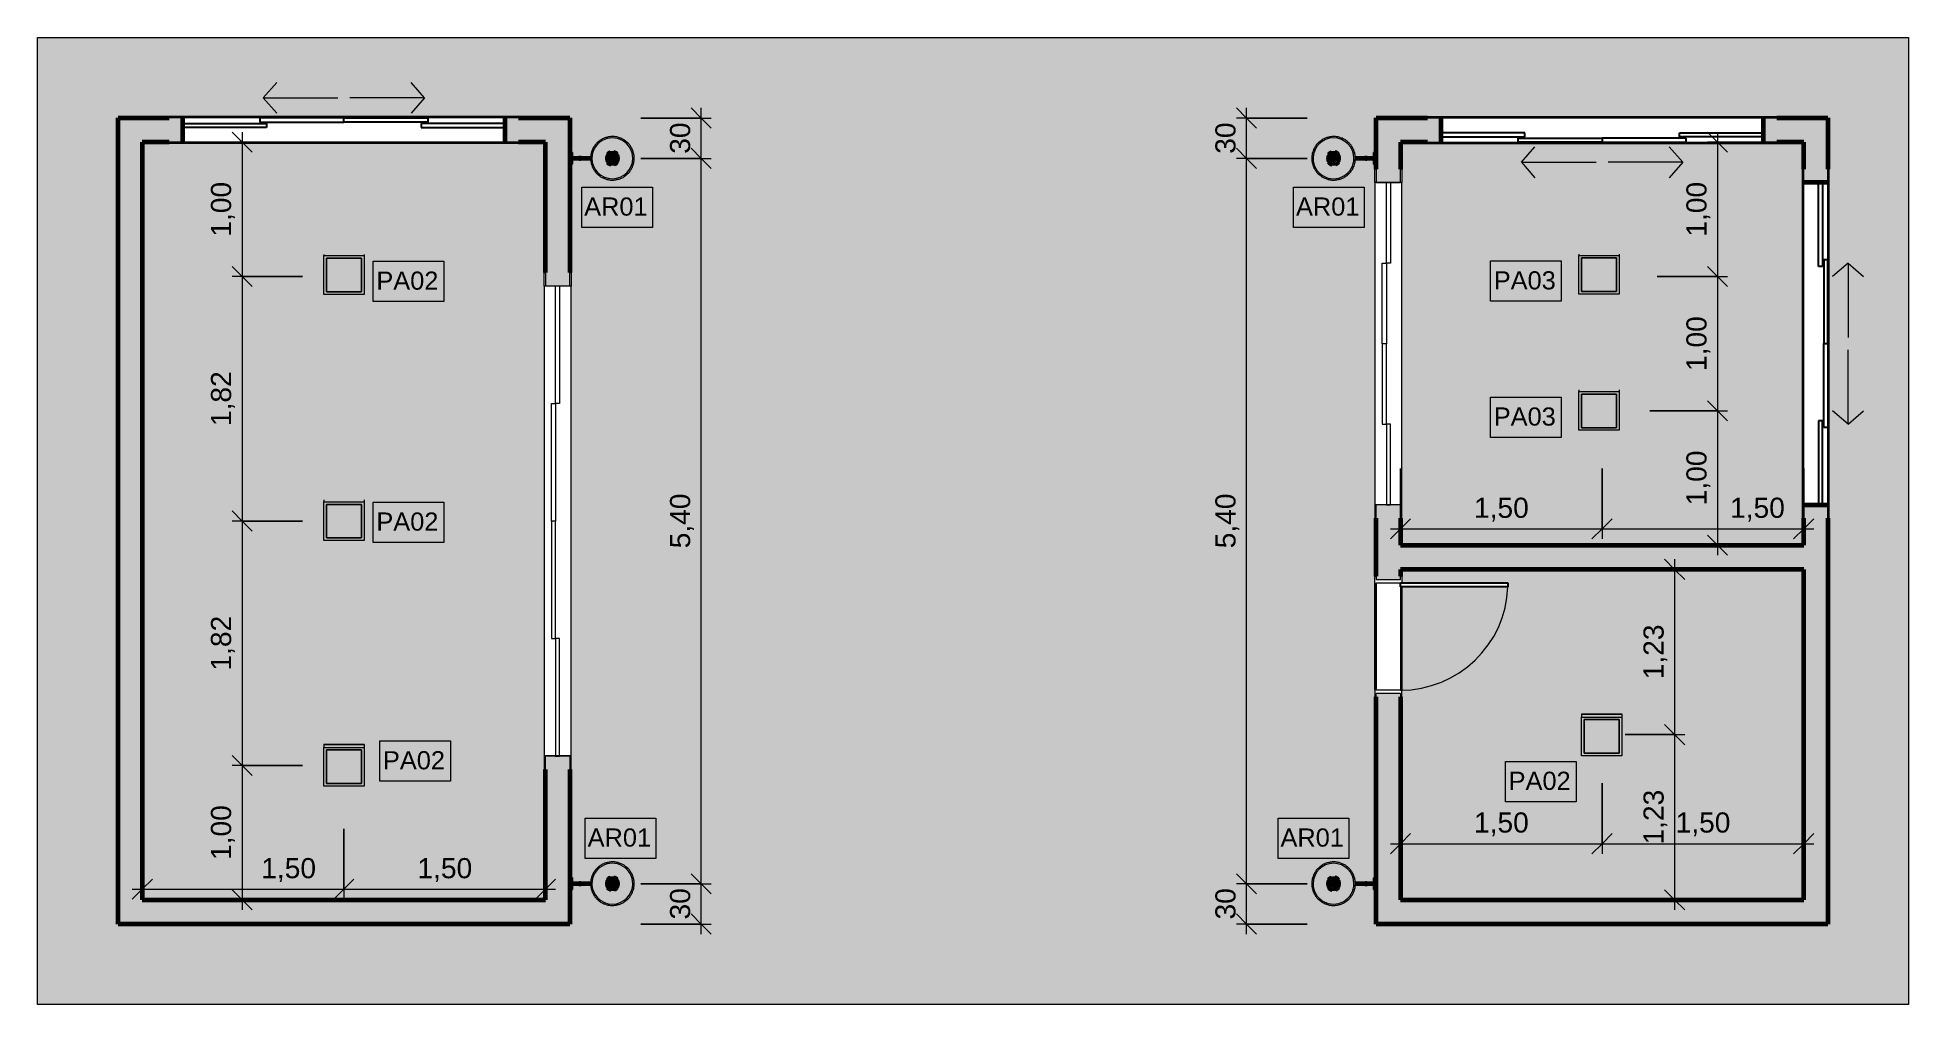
# Model space of a CAD drawing. Header units: millimetres. Extents: x -6870 to 15161, y -43670 to -3200.
# Drawn here: x 1241 to 15161, y -43670 to -36470 of the extents above.
import ezdxf

# ---------------------------------------------------------------- set-up
doc = ezdxf.new("R2010")
doc.units = ezdxf.units.MM
for name, color, linetype, lineweight in [('A-ANNO-DIMS', 211, 'Continuous', 9), ('A-ANNO-DIMS-75', 211, 'Continuous', 9), ('A-DOOR', 31, 'Continuous', 9), ('A-GLAZ', 151, 'Continuous', 9), ('A-ROOF', 132, 'Continuous', 9), ('A-ROOF-PATT', 132, 'Continuous', 9), ('A-WALL', 113, 'Continuous', 25), ('A-WALL-PATT', 111, 'Continuous', 25), ('E-LITE-EQPM', 33, 'Continuous', 9), ('E-LITE-EQPM-IDEN', 33, 'Continuous', 9)]:
    doc.layers.add(name, color=color, linetype=linetype, lineweight=lineweight)
doc.styles.add('@Arial Unicode MS', font='ARIALUNI.TTF', dxfattribs={"height": 150})
doc.styles.add('Arial', font='arial.ttf', dxfattribs={"height": 135})
doc.dimstyles.new('CRT_-__Metros_-_Linha_de_chamada_3_5_mm', dxfattribs={"dimscale": 304.8, "dimtxt": 150.876728, "dimasz": 0.492126, "dimexe": 0.246063, "dimexo": 0.0625, "dimgap": 0.123031, "dimtad": 1, "dimlfac": 0.001, "dimrnd": 0.01, "dimzin": 0, "dimdsep": 46, "dimtxsty": '@Arial Unicode MS', "dimblk1": 'OBLIQUE', "dimblk2": 'OBLIQUE', "dimsah": 1, "dimcen": 0.09, "dimdle": 0.246063, "dimazin": 0, "dimtfac": 1, "dimtdec": 4, "dimtix": 1, "dimtmove": 0, "dimatfit": 3, "dimfxl": 1.476378, "dimfxlon": 1, "dimtvp": 1, "dimtolj": 1, "dimtzin": 0, "dimarcsym": 2})
doc.dimstyles.new('CRT_-__Metros_-_Linha_de_chamada_3_5_mm_1', dxfattribs={"dimscale": 304.8, "dimtxt": 150.876728, "dimasz": 0.492126, "dimexe": 0.246063, "dimexo": 0.0625, "dimgap": 0.123031, "dimtad": 1, "dimdec": 0, "dimlfac": 0.1, "dimdsep": 46, "dimtxsty": '@Arial Unicode MS', "dimblk1": 'OBLIQUE', "dimblk2": 'OBLIQUE', "dimsah": 1, "dimcen": 0.09, "dimdle": 0.246063, "dimazin": 0, "dimtfac": 1, "dimtdec": 4, "dimtix": 1, "dimtmove": 0, "dimatfit": 3, "dimfxl": 1.476378, "dimfxlon": 1, "dimtvp": 1, "dimtolj": 1, "dimtzin": 0, "dimarcsym": 2})
doc.dimstyles.new('CRT_-__Metros_-_Linha_de_chamada_3_5_mm_2', dxfattribs={"dimscale": 304.8, "dimtxt": 150.876728, "dimasz": 0.492126, "dimexe": 0.246063, "dimexo": 0.0625, "dimgap": 0.123031, "dimtad": 1, "dimlfac": 0.001, "dimrnd": 0.01, "dimzin": 0, "dimdsep": 46, "dimtxsty": '@Arial Unicode MS', "dimblk1": 'OBLIQUE', "dimblk2": 'OBLIQUE', "dimsah": 1, "dimcen": 0.09, "dimdle": 0.246063, "dimazin": 0, "dimtfac": 1, "dimtdec": 4, "dimtix": 1, "dimtmove": 2, "dimatfit": 3, "dimfxl": 1.476378, "dimfxlon": 1, "dimtvp": 1, "dimtolj": 1, "dimtzin": 0, "dimarcsym": 2})

msp = doc.modelspace()

# ---------------------------------------------------------------- texts
at = {"layer": 'E-LITE-EQPM-IDEN', "char_height": 135, "attachment_point": 1, "style": 'Arial'}
for s, insert, width in [('AR01', (5308.718, -37661.416), 565.18969), ('AR01', (10604.112, -37661.416), 565.18969), ('PA02', (3762.81, -38212.893), 553.16437), ('PA03', (12075.226, -38210.71), 553.16437), ('PA03', (12075.226, -39224.423), 553.16437), ('PA02', (3762.81, -40006.262), 553.16437), ('PA02', (3811.643, -41783.121), 553.16437), ('PA02', (12186.042, -41936.128), 553.16437), ('AR01', (5334.541, -42358.522), 565.18969), ('AR01', (10488.789, -42358.522), 565.18969)]:
    msp.add_mtext(s, dxfattribs=dict(at, insert=insert, width=width))

# ---------------------------------------------------------------- blocks, each defined once
blk = doc.blocks.new('Porta correr 4 folhas oficina - 350 x 210-4288001-PLANTA DE FORRO TÉRREO GARAGEM')
at = {"layer": 'A-DOOR'}
for p, q in [((-1849, 90), (-1849, 100)), ((-1749, 100), (-1849, 100)), ((-1849, 90), (-1750, 90)), ((-1750, -90), (-1750, 90)), ((-875, 15), (-1750, 15)), ((-1750, 15), (-1750, -15)), ((1749, 100), (-1749, 100)), ((-1749, -100), (-1749, 100)), ((0, 45), (-875, 45)), ((-875, 45), (-875, 15)), ((-875, 15), (0, 15)), ((-875, -15), (-875, 15)), ((0, 15), (0, 45)), ((0, 45), (875, 45)), ((0, 15), (0, 45)), ((875, 15), (0, 15)), ((875, 45), (875, 15)), ((875, -15), (875, 15)), ((875, 15), (1750, 15)), ((1749, -100), (1749, 100)), ((1749, 100), (1849, 100)), ((1849, 90), (1750, 90)), ((1750, 90), (1750, -90)), ((1750, 15), (1750, -15)), ((1849, 100), (1849, 90)), ((-1849, -100), (-1849, -90)), ((-1750, -90), (-1849, -90)), ((-1849, -100), (-1749, -100)), ((-1750, -15), (-875, -15)), ((-1749, -100), (1749, -100)), ((1750, -15), (875, -15)), ((1849, -100), (1749, -100)), ((1750, -90), (1849, -90)), ((1849, -90), (1849, -100))]:
    blk.add_line(p, q, dxfattribs=at)
blk = doc.blocks.new('Porta correr 4 folhas - 240x210-3837933-PLANTA DE FORRO TÉRREO GARAGEM')
at = {"layer": 'A-DOOR'}
for p, q in [((-1299, 90), (-1299, 100)), ((-1199, 100), (-1299, 100)), ((-1299, 90), (-1200, 90)), ((-1200, -90), (-1200, 90)), ((-600, 15), (-1200, 15)), ((-1200, 15), (-1200, -15)), ((1199, 100), (-1199, 100)), ((-1199, -100), (-1199, 100)), ((0, 45), (-600, 45)), ((-600, 45), (-600, 15)), ((-600, 15), (0, 15)), ((-600, -15), (-600, 15)), ((0, 15), (0, 45)), ((0, 45), (600, 45)), ((0, 15), (0, 45)), ((600, 15), (0, 15)), ((600, 45), (600, 15)), ((600, -15), (600, 15)), ((600, 15), (1200, 15)), ((1199, -100), (1199, 100)), ((1199, 100), (1299, 100)), ((1299, 90), (1200, 90)), ((1200, 90), (1200, -90)), ((1200, 15), (1200, -15)), ((1299, 100), (1299, 90)), ((-1299, -100), (-1299, -90)), ((-1200, -90), (-1299, -90)), ((-1299, -100), (-1199, -100)), ((-1200, -15), (-600, -15)), ((-1199, -100), (1199, -100)), ((1200, -15), (600, -15)), ((1299, -100), (1199, -100)), ((1200, -90), (1299, -90)), ((1299, -90), (1299, -100))]:
    blk.add_line(p, q, dxfattribs=at)
blk = doc.blocks.new('CRT_POR_Abrir_1 Folha_Madeira - 80 x 210 cm-3907159-PLANTA DE FORRO TÉRREO GARAGEM')
at = {"layer": 'A-DOOR', "lineweight": 25}
for p, q in [((-400, 890), (-370, 890)), ((-400, 90), (-400, 890)), ((-370, 890), (-370, 90)), ((-370, 90), (-400, 90))]:
    blk.add_line(p, q, dxfattribs=at)
at = {"layer": 'A-DOOR'}
for p, q in [((-400, 90), (-400, 890)), ((-450, 90), (-450, 100)), ((-450, 100), (-405, 100)), ((-425, 90), (-450, 90)), ((-425, -90), (-425, 90)), ((-405, 100), (-400, 100)), ((-400, 90), (400, 90)), ((-400, -90), (-400, 90)), ((-400, 90), (400, 90)), ((-370, 100), (405, 100)), ((400, 90), (400, 95)), ((400, 90), (400, -90)), ((450, 100), (405, 100)), ((425, 90), (450, 90)), ((425, 90), (425, -90)), ((450, 100), (450, 90)), ((-450, -100), (-450, -90)), ((-450, -90), (-425, -90)), ((-395, -100), (-450, -100)), ((400, -90), (-400, -90)), ((395, -100), (-395, -100)), ((-390, -90), (390, -90)), ((-390, -90), (-390, -95)), ((390, -95), (390, -90)), ((395, -100), (450, -100)), ((450, -90), (425, -90)), ((450, -90), (450, -100))]:
    blk.add_line(p, q, dxfattribs=at)
for centre, radius, start, end in [((-400, 90), 800, 0, 87.8453), ((-405, 95), 5, 0, 90), ((405, 95), 5, 90, 180), ((-395, -95), 5, 270, 0), ((395, -95), 5, 180, 270)]:
    blk.add_arc(centre, radius, start, end, dxfattribs=at)
for points, knots in [([(-405, 100), (-405, 100), (-404, 100), (-403, 100), (-403, 99), (-402, 99), (-402, 99), (-402, 99), (-401, 98), (-401, 98), (-401, 98), (-401, 97)], [0, 0, 0, 0, 0.1666667, 0.25, 0.3333333, 0.375, 0.4166667, 0.5, 0.5416667, 0.5833333, 0.6666667, 0.6666667, 0.6666667, 0.6666667]), ([(401, 97), (401, 98), (401, 98), (401, 98), (402, 99), (402, 99), (402, 99), (403, 99), (403, 100), (404, 100), (405, 100), (405, 100)], [-0.6666667, -0.6666667, -0.6666667, -0.6666667, -0.5833333, -0.5416667, -0.5, -0.4166667, -0.375, -0.3333333, -0.25, -0.1666667, 0, 0, 0, 0]), ([(-391, -98), (-391, -98), (-391, -98), (-391, -98), (-392, -99), (-392, -99), (-392, -99), (-393, -99), (-393, -100), (-394, -100), (-395, -100), (-395, -100)], [0.3333333, 0.3333333, 0.3333333, 0.3333333, 0.4166667, 0.4583333, 0.5, 0.5833333, 0.6666667, 0.7083333, 0.75, 0.8333333, 1, 1, 1, 1]), ([(395, -100), (395, -100), (394, -100), (393, -100), (393, -99), (392, -99), (392, -99), (392, -99), (391, -98), (391, -98), (391, -98), (391, -98)], [-1, -1, -1, -1, -0.8333333, -0.75, -0.6666667, -0.625, -0.5833333, -0.5, -0.4583333, -0.4166667, -0.3333333, -0.3333333, -0.3333333, -0.3333333])]:
    blk.add_open_spline(points, degree=3, knots=knots, dxfattribs=at)
blk = doc.blocks.new('CRT_JAN_Correr_Vidro e Madeira_4 Folhas - 240x90 cm-3838063-PLANTA DE FORRO TÉRREO GARAGEM')
at = {"layer": 'A-GLAZ'}
for p, q in [((-1308, 90), (-1308, 100)), ((-1308, 100), (1292, 100)), ((-1308, 90), (1292, 90)), ((-1218, -90), (-1218, 90)), ((-1208, 90), (-1208, -90)), ((1192, 90), (1192, -90)), ((1202, 90), (1202, -90)), ((1292, 90), (1292, 100)), ((-1308, -100), (-1308, -90)), ((-1308, -90), (1292, -90)), ((-1308, -100), (1292, -100)), ((-608, -240), (-508, -125)), ((592, -240), (492, -125)), ((1292, -100), (1292, -90)), ((-608, -240), (-508, -355)), ((-608, -240), (-53, -240)), ((592, -240), (37, -240)), ((592, -240), (492, -355))]:
    blk.add_line(p, q, dxfattribs=at)
at = {"layer": 'A-GLAZ', "lineweight": 25}
for p, q in [((-1208, -20), (-1208, -50)), ((-583, -20), (-1208, -20)), ((-1208, -50), (-583, -50)), ((-633, -90), (-633, -60)), ((-633, -60), (-8, -60)), ((-8, -90), (-633, -90)), ((-583, -50), (-583, -20)), ((-8, -60), (-8, -90)), ((617, -60), (-8, -60)), ((-8, -60), (-8, -90)), ((-8, -90), (617, -90)), ((567, -50), (567, -20)), ((567, -20), (1192, -20)), ((1192, -50), (567, -50)), ((617, -90), (617, -60)), ((1192, -20), (1192, -50))]:
    blk.add_line(p, q, dxfattribs=at)
blk = doc.blocks.new('CRT_JAN_Correr_Vidro e Madeira_4 Folhas - 240x90 cm-3838197-PLANTA DE FORRO TÉRREO GARAGEM')
at = {"layer": 'A-GLAZ'}
for p, q in [((-1308, 90), (-1308, 100)), ((-1308, 100), (1292, 100)), ((-1308, 90), (1292, 90)), ((-1218, -90), (-1218, 90)), ((-1208, 90), (-1208, -90)), ((1192, 90), (1192, -90)), ((1202, 90), (1202, -90)), ((1292, 90), (1292, 100)), ((-1308, -100), (-1308, -90)), ((-1308, -90), (1292, -90)), ((-1308, -100), (1292, -100)), ((-608, -240), (-508, -125)), ((592, -240), (492, -125)), ((1292, -100), (1292, -90)), ((-608, -240), (-508, -355)), ((-608, -240), (-53, -240)), ((592, -240), (37, -240)), ((592, -240), (492, -355))]:
    blk.add_line(p, q, dxfattribs=at)
at = {"layer": 'A-GLAZ', "lineweight": 25}
for p, q in [((-1208, -20), (-1208, -50)), ((-583, -20), (-1208, -20)), ((-1208, -50), (-583, -50)), ((-633, -90), (-633, -60)), ((-633, -60), (-8, -60)), ((-8, -90), (-633, -90)), ((-583, -50), (-583, -20)), ((-8, -60), (-8, -90)), ((617, -60), (-8, -60)), ((-8, -60), (-8, -90)), ((-8, -90), (617, -90)), ((567, -50), (567, -20)), ((567, -20), (1192, -20)), ((1192, -50), (567, -50)), ((617, -90), (617, -60)), ((1192, -20), (1192, -50))]:
    blk.add_line(p, q, dxfattribs=at)
blk = doc.blocks.new('CRT_JAN_Basculante_Vidro e Madeira_1 Folha - 280x60 cm-4314267-PLANTA DE FORRO TÉRREO GARAGEM')
at = {"layer": 'A-GLAZ'}
for p, q in [((-1508, 100), (1492, 100)), ((-1508, -100), (-1508, -90)), ((-1508, -100), (1492, -100)), ((1492, -100), (1492, -90))]:
    blk.add_line(p, q, dxfattribs=at)
blk = doc.blocks.new('Arandela Delta - Ligado-4914364-PLANTA DE FORRO TÉRREO GARAGEM')
at = {"layer": 'E-LITE-EQPM'}
for points in [[(-50, -12), (-25, -12), (-26, 0), (-50, 0)], [(-25, 0), (-25, -12), (25, -12), (25, 0), (-16, 0)], [(25, 0), (26, -12), (50, -12), (50, 0), (26, 0)], [(-48, -14), (-46, -15), (-45, -16), (-43, -19), (-19, -19), (-21, -17), (-21, -16), (-23, -15), (-24, -16), (-26, -14), (-30, -14), (-45, -14)], [(-24, -14), (-21, -15), (-19, -18), (-19, -19), (19, -19), (21, -15), (22, -14), (-23, -14)], [(-16, -76), (-15, -82), (-13, -84), (-9, -83), (-8, -83), (-9, -69), (-14, -68), (-15, -71), (-16, -75)], [(-6, -27), (6, -27), (6, -20), (-6, -20)], [(-6, -31), (-6, -37), (-1, -37), (-1, -27), (2, -27), (2, -37), (6, -37), (6, -27), (-6, -27), (-6, -31)], [(-1, -90), (-1, -115), (2, -115), (1, -27), (-1, -27), (-1, -76)], [(-1, -115), (-1, -155), (2, -155), (2, -115)], [(8, -78), (9, -83), (13, -84), (15, -81), (16, -76), (15, -70), (13, -68), (9, -69), (8, -69), (8, -77)], [(19, -19), (43, -19), (45, -15), (46, -14), (45, -14), (29, -14), (25, -14), (24, -16), (22, -15), (21, -17), (21, -17), (19, -19)], [(-162, -317), (-160, -344), (-157, -359), (-150, -378), (-147, -387), (-138, -402), (-128, -417), (-115, -432), (-102, -443), (-93, -451), (-65, -466), (-43, -474), (-36, -476), (-18, -479), (0, -480), (0, -477), (-41, -472), (-80, -456), (-113, -430), (-138, -397), (-154, -359), (-159, -315), (-154, -276), (-136, -235), (-113, -205), (-80, -179), (-41, -163), (0, -158), (0, -155), (-26, -158), (-41, -161), (-54, -165), (-73, -173), (-93, -184), (-116, -205), (-130, -221), (-141, -238), (-150, -256), (-157, -276), (-161, -297), (-162, -315)], [(-160, -317), (-154, -359), (-138, -397), (-113, -430), (-80, -456), (-41, -472), (0, -477), (0, -469), (-43, -463), (-82, -445), (-115, -417), (-138, -381), (-150, -339), (-150, -296), (-138, -254), (-115, -218), (-82, -190), (-43, -172), (0, -166), (0, -158), (-41, -163), (-80, -179), (-113, -205), (-138, -238), (-154, -276), (-159, -315)], [(-150, -296), (-150, -339), (-137, -382), (-113, -419), (-80, -446), (-41, -463), (0, -469), (0, -374), (-26, -368), (-45, -352), (-55, -328), (-55, -304), (-43, -281), (-22, -266), (0, -261), (0, -166), (-43, -172), (-83, -191), (-116, -220), (-139, -257), (-150, -296)], [(-55, -325), (-55, -330), (-44, -353), (-25, -369), (0, -374), (0, -351), (-17, -347), (-29, -334), (-34, -317), (-29, -301), (-16, -288), (0, -284), (0, -261), (-25, -266), (-44, -282), (-55, -305), (-55, -317)], [(0, -158), (41, -163), (80, -179), (113, -205), (138, -238), (154, -276), (160, -317), (154, -359), (138, -397), (113, -430), (80, -456), (41, -472), (0, -477), (0, -480), (26, -477), (41, -474), (65, -466), (74, -461), (96, -448), (116, -430), (119, -427), (130, -415), (141, -397), (150, -379), (157, -359), (161, -338), (162, -315), (160, -291), (157, -276), (150, -257), (147, -248), (138, -233), (128, -218), (115, -203), (99, -190), (89, -182), (65, -169), (43, -161), (36, -159), (18, -156), (0, -155), (0, -157)], [(0, -166), (43, -172), (82, -190), (115, -218), (138, -254), (150, -296), (150, -339), (137, -382), (115, -417), (82, -445), (43, -463), (0, -469), (0, -477), (41, -472), (80, -456), (113, -430), (138, -397), (154, -359), (159, -315), (154, -276), (138, -238), (113, -205), (80, -179), (41, -163), (0, -158)], [(0, -170), (0, -261), (26, -267), (45, -283), (55, -308), (55, -331), (43, -354), (22, -369), (0, -374), (0, -469), (43, -463), (83, -444), (116, -415), (139, -378), (150, -339), (150, -296), (138, -254), (113, -216), (80, -189), (41, -172), (0, -166), (0, -167)], [(0, -275), (0, -284), (17, -288), (29, -301), (34, -317), (29, -334), (17, -347), (0, -351), (0, -374), (25, -369), (44, -353), (55, -330), (55, -305), (44, -282), (22, -266), (0, -261), (0, -274)], [(-34, -317), (-29, -334), (-16, -347), (0, -351), (0, -284), (-17, -288), (-29, -301), (-33, -315)], [(0, -317), (0, -351), (17, -347), (29, -334), (34, -317), (29, -301), (17, -288), (0, -284), (0, -315)]]:
    blk.add_hatch(color=133, dxfattribs=at).paths.add_polyline_path(points)
h = blk.add_hatch(color=133, dxfattribs=at)
h.paths.add_polyline_path([(-19, -12), (-18, -13), (-16, -12)])
h.paths.add_polyline_path([(-25, -13), (-20, -13), (-19, -12)])
h = blk.add_hatch(color=133, dxfattribs=at)
h.paths.add_polyline_path([(-12, -156), (-1, -155), (-2, -83), (-12, -84), (-12, -155)])
h.paths.add_polyline_path([(-12, -20), (-12, -68), (-8, -68), (-1, -68), (-1, -37), (-6, -37), (-6, -20), (-9, -20)])
h = blk.add_hatch(color=133, dxfattribs=at)
h.paths.add_polyline_path([(-8, -68), (-8, -72), (-1, -71), (-1, -69)])
h.paths.add_polyline_path([(2, -69), (2, -72), (8, -71), (8, -68), (2, -69)])
h = blk.add_hatch(color=133, dxfattribs=at)
h.paths.add_polyline_path([(-8, -80), (-1, -80), (-1, -72), (-8, -72), (-8, -76)])
h.paths.add_polyline_path([(2, -72), (2, -80), (8, -80), (8, -72), (2, -72)])
h = blk.add_hatch(color=133, dxfattribs=at)
h.paths.add_polyline_path([(-8, -81), (-8, -84), (-1, -83), (-1, -80), (-8, -81)])
h.paths.add_polyline_path([(2, -83), (2, -83), (8, -84), (8, -80), (2, -81)])
h = blk.add_hatch(color=133, dxfattribs=at)
h.paths.add_polyline_path([(2, -102), (2, -155), (12, -155), (12, -84), (7, -83), (2, -83), (2, -99)])
h.paths.add_polyline_path([(2, -69), (12, -68), (12, -20), (6, -20), (6, -37), (2, -37), (2, -68)])
for p, q in [((-50, 0), (-50, -12)), ((-25, 0), (-25, -12)), ((25, 0), (25, -12)), ((50, -12), (50, 0)), ((-12, -20), (-12, -68)), ((-12, -20), (-6, -20)), ((-12, -84), (-12, -156)), ((-8, -68), (-8, -72)), ((-8, -72), (-8, -80)), ((-8, -72), (-1, -72)), ((-8, -80), (-8, -84)), ((-8, -80), (-1, -80)), ((6, -20), (-6, -20)), ((-6, -20), (-6, -27)), ((-6, -27), (-6, -37)), ((-6, -27), (6, -27)), ((-6, -38), (-1, -38)), ((-1, -27), (-1, -115)), ((-1, -115), (-1, -155)), ((2, -115), (2, -27)), ((2, -38), (6, -38)), ((2, -72), (8, -72)), ((2, -80), (8, -80)), ((2, -155), (2, -115)), ((6, -20), (12, -20)), ((6, -27), (6, -20)), ((6, -37), (6, -27)), ((8, -72), (8, -68)), ((8, -80), (8, -72)), ((8, -84), (8, -80)), ((12, -68), (12, -20)), ((12, -156), (12, -84))]:
    blk.add_line(p, q, dxfattribs=at)
at = {"layer": 'E-LITE-EQPM', "flags": 128}
for points in [[(-42, -20), (-41, -20), (-40, -20), (-39, -20), (-38, -20), (-36, -20), (-35, -20), (-34, -20), (-33, -20), (-32, -20), (-31, -20), (-30, -20), (-29, -20), (-28, -20), (-27, -20), (-26, -20), (-25, -20), (-24, -20), (-23, -20), (-23, -20), (-22, -20), (-21, -20), (-21, -20), (-20, -20), (-20, -20), (-19, -20), (-19, -20), (-18, -20), (-18, -20), (-18, -20)], [(-18, -20), (-18, -20), (-19, -20), (-19, -20), (-20, -20), (-20, -20), (-21, -20), (-21, -20), (-22, -20), (-23, -20), (-23, -20), (-24, -20), (-25, -20), (-26, -20), (-27, -20), (-27, -20), (-28, -20), (-29, -20), (-30, -20), (-32, -20), (-33, -20), (-34, -20), (-35, -20), (-36, -20), (-37, -20), (-38, -20), (-40, -20), (-41, -20), (-42, -20), (-42, -20)], [(-14, -85), (-14, -85), (-14, -84), (-15, -83), (-15, -83), (-15, -82), (-15, -81), (-16, -81), (-16, -80), (-16, -79), (-16, -79), (-16, -78), (-16, -77), (-16, -77), (-16, -76), (-16, -75), (-16, -75), (-16, -74), (-16, -73), (-16, -73), (-16, -72), (-16, -71), (-15, -71), (-15, -70), (-15, -69), (-15, -69), (-14, -68), (-14, -68), (-14, -67), (-14, -67)], [(-12, -66), (-14, -67), (-14, -68), (-12, -68), (-9, -69), (-5, -69), (-2, -69)], [(-10, -68), (-11, -68), (-12, -67)], [(-12, -85), (-11, -84), (-10, -84)], [(-2, -69), (-3, -69), (-6, -69), (-8, -68)], [(-8, -84), (-6, -83), (-3, -83), (-2, -83)], [(2, -69), (5, -69), (9, -69), (12, -68), (13, -68), (13, -67), (12, -66)], [(8, -68), (6, -69), (3, -69), (2, -69)], [(2, -83), (3, -83), (6, -83), (8, -84)], [(12, -67), (11, -68), (10, -68), (9, -68)], [(9, -84), (10, -84), (11, -84), (12, -85)], [(14, -67), (14, -67), (14, -68), (15, -69), (15, -69), (15, -70), (15, -71), (16, -71), (16, -72), (16, -72), (16, -73), (16, -74), (16, -75), (16, -75), (16, -76), (16, -77), (16, -77), (16, -78), (16, -79), (16, -79), (16, -80), (16, -81), (15, -81), (15, -82), (15, -83), (15, -83), (14, -84), (14, -84), (14, -85), (14, -85)], [(18, -20), (18, -20), (19, -20), (19, -20), (20, -20), (20, -20), (21, -20), (21, -20), (22, -20), (23, -20), (23, -20), (24, -20), (25, -20), (26, -20), (27, -20), (27, -20), (28, -20), (29, -20), (30, -20), (32, -20), (33, -20), (34, -20), (35, -20), (36, -20), (37, -20), (38, -20), (40, -20), (41, -20), (42, -20), (42, -20)], [(42, -20), (41, -20), (40, -20), (39, -20), (38, -20), (36, -20), (35, -20), (34, -20), (33, -20), (32, -20), (31, -20), (30, -20), (29, -20), (28, -20), (27, -20), (26, -20), (25, -20), (24, -20), (23, -20), (23, -20), (22, -20), (21, -20), (21, -20), (20, -20), (20, -20), (19, -20), (19, -20), (18, -20), (18, -20), (18, -20)], [(0, -155), (-6, -155), (-13, -156), (-19, -156), (-26, -157), (-32, -159), (-39, -160), (-45, -162), (-51, -164), (-57, -166), (-63, -168), (-69, -171), (-75, -174), (-81, -177), (-86, -180), (-92, -184), (-97, -187), (-102, -191), (-107, -196), (-112, -200), (-116, -204), (-121, -209), (-125, -214), (-129, -219), (-133, -224), (-137, -230), (-140, -235), (-143, -241), (-146, -247), (-149, -253), (-151, -259), (-153, -265), (-155, -271), (-157, -277), (-159, -284), (-160, -290), (-161, -296), (-162, -303), (-162, -309), (-162, -316), (-162, -322), (-162, -329), (-161, -335), (-160, -342), (-159, -348), (-158, -354), (-156, -361), (-155, -367), (-152, -373), (-150, -379), (-148, -385), (-145, -391), (-142, -397), (-138, -402), (-135, -408), (-131, -413), (-127, -418), (-123, -423), (-119, -428), (-114, -433), (-110, -437), (-105, -441), (-100, -446), (-94, -449), (-89, -453), (-84, -457), (-78, -460), (-72, -463), (-66, -466), (-60, -468), (-54, -470), (-48, -472), (-42, -474), (-36, -476), (-29, -477), (-23, -478), (-16, -479), (-10, -479), (-4, -480), (0, -480)], [(0, -480), (6, -480), (13, -479), (19, -479), (26, -478), (32, -476), (39, -475), (45, -473), (51, -471), (57, -469), (63, -467), (69, -464), (75, -461), (81, -458), (86, -455), (92, -451), (97, -448), (102, -444), (107, -439), (112, -435), (116, -431), (121, -426), (125, -421), (129, -416), (133, -411), (137, -405), (140, -400), (143, -394), (146, -388), (149, -382), (151, -376), (153, -370), (155, -364), (157, -358), (159, -351), (160, -345), (161, -339), (162, -332), (162, -326), (162, -319), (162, -313), (162, -306), (161, -300), (160, -293), (159, -287), (158, -281), (156, -274), (155, -268), (152, -262), (150, -256), (148, -250), (145, -244), (142, -238), (138, -233), (135, -227), (131, -222), (127, -217), (123, -212), (119, -207), (114, -202), (110, -198), (105, -194), (100, -189), (94, -186), (89, -182), (84, -178), (78, -175), (72, -172), (66, -169), (60, -167), (54, -165), (48, -163), (42, -161), (36, -159), (29, -158), (23, -157), (16, -156), (10, -156), (4, -155), (0, -155)]]:
    blk.add_lwpolyline(points, dxfattribs=at)
at = {"layer": 'E-LITE-EQPM'}
for radius, start, end in [(152, 90, 270), (56.9, 128.5714, 167.1429), (152, 270, 90), (56.9, 20.0002, 51.4286), (56.9, 200.0002, 231.4286), (56.9, 308.5714, 347.1429)]:
    blk.add_arc((0, -317), radius, start, end, dxfattribs=at)
for points, knots in [([(-50, -12), (-50, -12), (-50, -12), (-50, -13), (-50, -13), (-50, -13), (-50, -13), (-50, -13), (-50, -13), (-49, -13), (-49, -13), (-49, -13), (-49, -14), (-49, -14)], [0, 0, 0, 0, 0.083333, 0.166667, 0.25, 0.333333, 0.416667, 0.5, 0.583333, 0.666667, 0.75, 0.833333, 1, 1, 1, 1]), ([(-50, -13), (-50, -13), (-50, -13), (-50, -13), (-50, -13), (-50, -13), (-50, -13), (-49, -13), (-49, -13), (-49, -13), (-49, -14), (-49, -14)], [-0.8333333, -0.8333333, -0.8333333, -0.8333333, -0.75, -0.6666667, -0.5833333, -0.5, -0.4166667, -0.3333333, -0.25, -0.1666667, 0, 0, 0, 0]), ([(-49, -14), (-49, -14), (-48, -14), (-47, -14), (-46, -15), (-46, -15), (-45, -16), (-45, -16), (-45, -16), (-44, -17), (-44, -18), (-44, -19), (-43, -19)], [0, 0, 0, 0, 0.166667, 0.333333, 0.416667, 0.5, 0.583333, 0.625, 0.666667, 0.75, 0.833333, 1, 1, 1, 1]), ([(-43, -19), (-43, -19), (-43, -19), (-43, -20), (-43, -20), (-43, -20), (-43, -20), (-43, -20), (-43, -20), (-42, -20)], [-1, -1, -1, -1, -0.833333, -0.708333, -0.583333, -0.458333, -0.333333, -0.166667, 0, 0, 0, 0]), ([(-43, -19), (-43, -19), (-43, -19), (-43, -20), (-43, -20), (-43, -20), (-43, -20), (-43, -20), (-42, -20)], [0, 0, 0, 0, 0.166667, 0.333333, 0.458333, 0.583333, 0.75, 1, 1, 1, 1]), ([(-25, -13), (-25, -13), (-25, -13), (-25, -13), (-24, -13), (-24, -13), (-24, -13), (-24, -13), (-24, -14), (-24, -14)], [-0.6666667, -0.6666667, -0.6666667, -0.6666667, -0.5833333, -0.5, -0.4166667, -0.3333333, -0.25, -0.1666667, 0, 0, 0, 0]), ([(-25, -13), (-25, -13), (-25, -13), (-25, -13), (-24, -13), (-24, -13), (-24, -13), (-24, -13), (-24, -14), (-24, -14)], [-0.6666667, -0.6666667, -0.6666667, -0.6666667, -0.5833333, -0.5, -0.4166667, -0.3333333, -0.25, -0.1666667, 0, 0, 0, 0]), ([(-24, -14), (-23, -14), (-23, -14), (-22, -14), (-21, -15), (-21, -15), (-20, -16), (-20, -16), (-20, -17), (-19, -18), (-19, -19), (-19, -19)], [-1, -1, -1, -1, -0.833333, -0.666667, -0.583333, -0.5, -0.416667, -0.333333, -0.25, -0.166667, 0, 0, 0, 0]), ([(-19, -19), (-19, -19), (-19, -19), (-19, -20), (-19, -20), (-19, -20), (-18, -20), (-18, -20), (-18, -20), (-18, -20)], [-1, -1, -1, -1, -0.833333, -0.708333, -0.583333, -0.458333, -0.333333, -0.166667, 0, 0, 0, 0]), ([(-19, -19), (-19, -19), (-19, -19), (-19, -20), (-19, -20), (-18, -20), (-18, -20), (-18, -20), (-18, -20)], [-1, -1, -1, -1, -0.75, -0.583333, -0.458333, -0.333333, -0.166667, 0, 0, 0, 0]), ([(-2, -83), (-3, -83), (-5, -83), (-8, -83), (-9, -83), (-10, -83), (-11, -84), (-12, -84), (-13, -84), (-14, -85), (-14, -85), (-13, -86), (-13, -86), (-12, -86)], [-0.9642161, -0.9642161, -0.9642161, -0.9642161, -0.8611111, -0.7916667, -0.7569444, -0.7222222, -0.6875, -0.6527778, -0.5833333, -0.5138889, -0.4444444, -0.3888889, -0.3633339, -0.3633339, -0.3633339, -0.3633339]), ([(12, -86), (13, -86), (13, -86), (13, -85), (14, -85), (14, -84), (13, -84), (12, -84), (10, -83), (9, -83), (7, -83), (5, -83), (3, -83), (2, -83), (2, -83)], [-0.6366661, -0.6366661, -0.6366661, -0.6366661, -0.5833333, -0.5486111, -0.5138889, -0.4444444, -0.3888889, -0.3333333, -0.2777778, -0.2222222, -0.1666667, -0.1111111, -0.0555556, -0.0357839, -0.0357839, -0.0357839, -0.0357839]), ([(19, -19), (19, -19), (19, -19), (19, -20), (19, -20), (18, -20), (18, -20), (18, -20), (18, -20)], [-1, -1, -1, -1, -0.75, -0.583333, -0.458333, -0.333333, -0.166667, 0, 0, 0, 0]), ([(19, -19), (19, -19), (19, -19), (19, -20), (19, -20), (19, -20), (18, -20), (18, -20), (18, -20), (18, -20)], [-1, -1, -1, -1, -0.833333, -0.708333, -0.583333, -0.458333, -0.333333, -0.166667, 0, 0, 0, 0]), ([(24, -14), (23, -14), (23, -14), (22, -14), (21, -15), (20, -16), (20, -16), (19, -18), (19, -19), (19, -19)], [-1, -1, -1, -1, -0.833333, -0.666667, -0.5, -0.416667, -0.333333, -0.166667, 0, 0, 0, 0]), ([(25, -12), (25, -12), (25, -12), (25, -13), (25, -13), (25, -13), (25, -13), (25, -13), (24, -13), (24, -13), (24, -13), (24, -13), (24, -14), (24, -14)], [-1, -1, -1, -1, -0.916667, -0.833333, -0.75, -0.666667, -0.583333, -0.5, -0.416667, -0.333333, -0.25, -0.166667, 0, 0, 0, 0]), ([(25, -12), (25, -12), (25, -12), (25, -13), (25, -13), (25, -13), (25, -13), (25, -13), (24, -13), (24, -13), (24, -13), (24, -13), (24, -14), (24, -14)], [-1, -1, -1, -1, -0.916667, -0.833333, -0.75, -0.666667, -0.583333, -0.5, -0.416667, -0.333333, -0.25, -0.166667, 0, 0, 0, 0]), ([(42, -20), (43, -20), (43, -20), (43, -20), (43, -20), (43, -20), (43, -20), (43, -19), (43, -19), (43, -19)], [-1, -1, -1, -1, -0.833333, -0.666667, -0.541667, -0.416667, -0.291667, -0.166667, 0, 0, 0, 0]), ([(43, -19), (43, -19), (43, -19), (43, -20), (43, -20), (43, -20), (43, -20), (43, -20), (43, -20), (42, -20)], [-1, -1, -1, -1, -0.833333, -0.708333, -0.583333, -0.458333, -0.333333, -0.166667, 0, 0, 0, 0]), ([(49, -14), (49, -14), (48, -14), (47, -14), (46, -15), (46, -15), (45, -16), (45, -16), (45, -16), (44, -17), (44, -17), (44, -18), (44, -19), (43, -19)], [-1, -1, -1, -1, -0.833333, -0.666667, -0.583333, -0.5, -0.416667, -0.375, -0.333333, -0.291667, -0.25, -0.166667, 0, 0, 0, 0]), ([(50, -12), (50, -12), (50, -12), (50, -13), (50, -13), (50, -13), (50, -13), (50, -13), (50, -13), (49, -13), (49, -13), (49, -13), (49, -14), (49, -14)], [-1, -1, -1, -1, -0.916667, -0.833333, -0.75, -0.666667, -0.583333, -0.5, -0.416667, -0.333333, -0.25, -0.166667, 0, 0, 0, 0]), ([(49, -14), (49, -14), (49, -13), (49, -13), (49, -13), (50, -13), (50, -13), (50, -13), (50, -13), (50, -13), (50, -13), (50, -13)], [-1, -1, -1, -1, -0.8333333, -0.75, -0.6666667, -0.5833333, -0.5, -0.4166667, -0.3333333, -0.25, -0.1666667, -0.1666667, -0.1666667, -0.1666667])]:
    blk.add_open_spline(points, degree=3, knots=knots, dxfattribs=at)
for points in [[(-49, -14), (-49, -14), (-48, -14), (-47, -14), (-47, -14)], [(-25, -12), (-25, -12), (-25, -12), (-25, -13), (-25, -13)], [(-25, -12), (-25, -12), (-25, -12), (-25, -13), (-25, -13)], [(47, -14), (47, -14), (48, -14), (49, -14), (49, -14)]]:
    blk.add_open_spline(points, degree=3, dxfattribs=at)
blk = doc.blocks.new('Arandela Delta - Ligado-V1-PLANTA DE FORRO TÉRREO GARAGEM')
at = {"layer": 'E-LITE-EQPM'}
for points in [[(-50, -12), (-25, -12), (-26, 0), (-50, 0)], [(-25, 0), (-25, -12), (25, -12), (25, 0), (-11, 0)], [(25, 0), (26, -12), (50, -12), (50, 0), (26, 0)], [(-48, -14), (-46, -15), (-45, -16), (-43, -19), (-19, -19), (-21, -17), (-21, -16), (-23, -15), (-24, -16), (-26, -14), (-30, -14), (-45, -14)], [(-24, -14), (-21, -15), (-19, -18), (-19, -19), (19, -19), (21, -15), (23, -14), (-23, -14)], [(-16, -76), (-15, -82), (-13, -84), (-9, -83), (-8, -83), (-9, -69), (-14, -68), (-15, -71)], [(-6, -27), (6, -27), (6, -20), (-6, -20)], [(-6, -34), (-6, -37), (-1, -37), (-1, -27), (1, -27), (1, -37), (6, -37), (6, -27), (-6, -27), (-6, -31)], [(-1, -49), (-1, -115), (1, -115), (1, -27), (-1, -27), (-1, -40)], [(-1, -115), (-1, -155), (1, -155), (1, -115), (-1, -115)], [(8, -78), (9, -83), (13, -84), (15, -81), (16, -76), (15, -70), (13, -68), (9, -69), (8, -69), (8, -77)], [(19, -19), (43, -19), (45, -15), (46, -14), (45, -14), (29, -14), (25, -14), (23, -15), (23, -15), (21, -17), (21, -17), (19, -19)], [(-162, -317), (-160, -344), (-157, -359), (-150, -378), (-147, -387), (-138, -402), (-125, -421), (-115, -432), (-102, -443), (-93, -451), (-65, -466), (-43, -474), (-36, -476), (-18, -479), (0, -480), (0, -477), (-41, -472), (-80, -456), (-113, -430), (-138, -397), (-154, -359), (-159, -315), (-154, -276), (-136, -235), (-113, -205), (-80, -179), (-41, -163), (0, -158), (0, -155), (-26, -158), (-41, -161), (-54, -165), (-73, -173), (-93, -184), (-116, -205), (-130, -220), (-141, -238), (-150, -256), (-157, -276), (-161, -297), (-162, -315)], [(-160, -317), (-154, -359), (-138, -397), (-113, -430), (-80, -456), (-41, -472), (0, -477), (0, -469), (-43, -463), (-82, -445), (-115, -417), (-138, -381), (-150, -339), (-150, -296), (-138, -254), (-115, -218), (-82, -190), (-43, -172), (0, -166), (0, -158), (-41, -163), (-80, -179), (-113, -205), (-138, -238), (-154, -276), (-159, -315)], [(-150, -339), (-137, -382), (-113, -419), (-80, -446), (-41, -463), (0, -469), (0, -374), (-26, -368), (-45, -352), (-55, -328), (-55, -304), (-43, -281), (-22, -266), (0, -261), (0, -166), (-43, -172), (-83, -191), (-116, -220), (-139, -257), (-150, -296), (-150, -339)], [(-55, -325), (-55, -330), (-44, -353), (-25, -369), (0, -374), (0, -351), (-17, -347), (-29, -334), (-34, -317), (-29, -301), (-17, -288), (0, -284), (0, -261), (-25, -266), (-44, -282), (-55, -305), (-55, -317)], [(0, -158), (41, -163), (80, -179), (113, -205), (138, -238), (154, -276), (160, -317), (154, -359), (138, -397), (113, -430), (80, -456), (41, -472), (0, -477), (0, -480), (27, -477), (41, -474), (65, -466), (74, -461), (96, -448), (116, -430), (119, -427), (130, -415), (141, -397), (150, -379), (157, -359), (161, -338), (162, -315), (160, -291), (157, -276), (150, -257), (147, -248), (138, -233), (128, -218), (115, -203), (102, -192), (89, -182), (65, -169), (43, -161), (36, -159), (18, -156), (0, -155), (0, -157)], [(0, -469), (0, -477), (41, -472), (80, -456), (113, -430), (138, -397), (154, -359), (159, -315), (154, -276), (138, -238), (113, -205), (80, -179), (41, -163), (0, -158), (0, -166), (43, -172), (82, -190), (115, -218), (138, -254), (150, -296), (150, -339), (137, -382), (115, -417), (82, -445), (43, -463), (27, -465)], [(0, -172), (0, -261), (26, -267), (45, -283), (55, -308), (55, -331), (43, -354), (22, -369), (0, -374), (0, -469), (43, -463), (83, -444), (116, -415), (138, -381), (150, -339), (150, -296), (138, -254), (113, -216), (80, -189), (41, -172), (0, -166), (0, -170)], [(0, -351), (0, -374), (25, -369), (44, -353), (55, -330), (55, -305), (44, -282), (25, -266), (0, -261), (0, -284), (17, -288), (29, -301), (34, -317), (29, -334), (17, -347), (8, -349)], [(-34, -317), (-29, -334), (-17, -347), (0, -351), (0, -284), (-17, -288), (-29, -301), (-33, -315)], [(0, -317), (0, -351), (17, -347), (29, -334), (34, -317), (29, -301), (17, -288), (0, -284), (0, -315)]]:
    blk.add_hatch(color=133, dxfattribs=at).paths.add_polyline_path(points)
h = blk.add_hatch(color=133, dxfattribs=at)
h.paths.add_polyline_path([(-19, -12), (-18, -13), (-12, -12)])
h.paths.add_polyline_path([(-25, -13), (-20, -13), (-19, -12)])
h = blk.add_hatch(color=133, dxfattribs=at)
h.paths.add_polyline_path([(-12, -20), (-12, -68), (-8, -68), (-1, -68), (-1, -37), (-6, -37), (-6, -20), (-11, -20)])
h.paths.add_polyline_path([(-12, -155), (-12, -156), (-1, -155), (-2, -83), (-12, -84), (-12, -115)])
h = blk.add_hatch(color=133, dxfattribs=at)
h.paths.add_polyline_path([(-8, -71), (-8, -72), (-1, -71), (-1, -69), (-8, -68), (-8, -70)])
h.paths.add_polyline_path([(1, -72), (8, -71), (8, -68), (1, -69), (1, -71)])
h = blk.add_hatch(color=133, dxfattribs=at)
h.paths.add_polyline_path([(-8, -80), (-1, -80), (-1, -72), (-8, -72), (-8, -76)])
h.paths.add_polyline_path([(1, -80), (8, -80), (8, -72), (1, -72), (1, -76)])
h = blk.add_hatch(color=133, dxfattribs=at)
h.paths.add_polyline_path([(-8, -84), (-1, -83), (-1, -80), (-8, -81), (-8, -82)])
h.paths.add_polyline_path([(1, -80), (1, -83), (8, -84), (8, -80), (2, -80)])
h = blk.add_hatch(color=133, dxfattribs=at)
h.paths.add_polyline_path([(1, -83), (1, -155), (12, -155), (12, -84), (7, -83), (3, -83)])
h.paths.add_polyline_path([(1, -37), (1, -69), (12, -68), (12, -20), (6, -20), (6, -37)])
for p, q in [((-50, 0), (-50, -12)), ((-25, 0), (-25, -12)), ((25, 0), (25, -12)), ((50, -12), (50, 0)), ((-12, -20), (-12, -68)), ((-12, -20), (-6, -20)), ((-12, -84), (-12, -156)), ((-8, -68), (-8, -72)), ((-8, -72), (-8, -80)), ((-8, -72), (-1, -72)), ((-8, -80), (-8, -84)), ((-8, -80), (-1, -80)), ((6, -20), (-6, -20)), ((-6, -20), (-6, -27)), ((-6, -27), (-6, -37)), ((-6, -27), (6, -27)), ((-6, -38), (-1, -38)), ((-1, -27), (-1, -115)), ((-1, -115), (-1, -155)), ((1, -38), (6, -38)), ((1, -115), (1, -27)), ((1, -72), (8, -72)), ((1, -80), (8, -80)), ((1, -155), (1, -115)), ((6, -20), (12, -20)), ((6, -27), (6, -20)), ((6, -37), (6, -27)), ((8, -72), (8, -68)), ((8, -80), (8, -72)), ((8, -84), (8, -80)), ((12, -68), (12, -20)), ((12, -156), (12, -84))]:
    blk.add_line(p, q, dxfattribs=at)
at = {"layer": 'E-LITE-EQPM', "flags": 128}
for points in [[(-42, -20), (-41, -20), (-40, -20), (-39, -20), (-38, -20), (-36, -20), (-35, -20), (-34, -20), (-33, -20), (-32, -20), (-31, -20), (-30, -20), (-29, -20), (-28, -20), (-27, -20), (-26, -20), (-25, -20), (-24, -20), (-23, -20), (-23, -20), (-22, -20), (-21, -20), (-21, -20), (-20, -20), (-20, -20), (-19, -20), (-19, -20), (-18, -20), (-18, -20), (-18, -20)], [(-18, -20), (-18, -20), (-19, -20), (-19, -20), (-20, -20), (-20, -20), (-21, -20), (-21, -20), (-22, -20), (-23, -20), (-23, -20), (-24, -20), (-25, -20), (-26, -20), (-27, -20), (-27, -20), (-28, -20), (-29, -20), (-30, -20), (-32, -20), (-33, -20), (-34, -20), (-35, -20), (-36, -20), (-37, -20), (-38, -20), (-40, -20), (-41, -20), (-42, -20), (-42, -20)], [(-14, -85), (-14, -85), (-14, -84), (-15, -83), (-15, -83), (-15, -82), (-15, -81), (-16, -81), (-16, -80), (-16, -79), (-16, -79), (-16, -78), (-16, -77), (-16, -77), (-16, -76), (-16, -75), (-16, -75), (-16, -74), (-16, -73), (-16, -73), (-16, -72), (-16, -71), (-15, -71), (-15, -70), (-15, -69), (-15, -69), (-14, -68), (-14, -68), (-14, -67), (-14, -67)], [(-12, -66), (-14, -67), (-14, -68), (-12, -68), (-9, -69), (-5, -69), (-2, -69)], [(-10, -68), (-11, -68), (-12, -67)], [(-12, -85), (-11, -84), (-10, -84)], [(-2, -69), (-3, -69), (-6, -69), (-8, -68)], [(-8, -84), (-6, -83), (-3, -83), (-2, -83)], [(2, -69), (5, -69), (9, -69), (12, -68), (13, -68), (13, -67), (12, -66)], [(8, -68), (6, -69), (3, -69), (2, -69)], [(2, -83), (3, -83), (6, -83), (8, -84)], [(12, -67), (11, -68), (10, -68), (9, -68)], [(9, -84), (10, -84), (11, -84), (12, -85)], [(14, -67), (14, -67), (14, -68), (15, -69), (15, -69), (15, -70), (15, -71), (16, -71), (16, -72), (16, -72), (16, -73), (16, -74), (16, -75), (16, -75), (16, -76), (16, -77), (16, -77), (16, -78), (16, -79), (16, -79), (16, -80), (16, -81), (15, -81), (15, -82), (15, -83), (15, -83), (14, -84), (14, -84), (14, -85), (14, -85)], [(18, -20), (18, -20), (19, -20), (19, -20), (20, -20), (20, -20), (21, -20), (21, -20), (22, -20), (23, -20), (23, -20), (24, -20), (25, -20), (26, -20), (27, -20), (27, -20), (28, -20), (29, -20), (30, -20), (32, -20), (33, -20), (34, -20), (35, -20), (36, -20), (37, -20), (38, -20), (40, -20), (41, -20), (42, -20), (42, -20)], [(42, -20), (41, -20), (40, -20), (39, -20), (38, -20), (36, -20), (35, -20), (34, -20), (33, -20), (32, -20), (31, -20), (30, -20), (29, -20), (28, -20), (27, -20), (26, -20), (25, -20), (24, -20), (23, -20), (23, -20), (22, -20), (21, -20), (21, -20), (20, -20), (20, -20), (19, -20), (19, -20), (18, -20), (18, -20), (18, -20)], [(0, -155), (-6, -155), (-13, -156), (-19, -156), (-26, -157), (-32, -159), (-39, -160), (-45, -162), (-51, -164), (-57, -166), (-63, -168), (-69, -171), (-75, -174), (-81, -177), (-86, -180), (-92, -184), (-97, -187), (-102, -191), (-107, -196), (-112, -200), (-116, -204), (-121, -209), (-125, -214), (-129, -219), (-133, -224), (-137, -230), (-140, -235), (-143, -241), (-146, -247), (-149, -253), (-151, -259), (-153, -265), (-155, -271), (-157, -277), (-159, -284), (-160, -290), (-161, -296), (-162, -303), (-162, -309), (-162, -316), (-162, -322), (-162, -329), (-161, -335), (-160, -342), (-159, -348), (-158, -354), (-156, -361), (-155, -367), (-152, -373), (-150, -379), (-148, -385), (-145, -391), (-142, -397), (-138, -402), (-135, -408), (-131, -413), (-127, -418), (-123, -423), (-119, -428), (-114, -433), (-110, -437), (-105, -441), (-100, -446), (-94, -449), (-89, -453), (-84, -457), (-78, -460), (-72, -463), (-66, -466), (-60, -468), (-54, -470), (-48, -472), (-42, -474), (-36, -476), (-29, -477), (-23, -478), (-16, -479), (-10, -479), (-4, -480), (0, -480)], [(0, -480), (6, -480), (13, -479), (19, -479), (26, -478), (32, -476), (39, -475), (45, -473), (51, -471), (57, -469), (63, -467), (69, -464), (75, -461), (81, -458), (86, -455), (92, -451), (97, -448), (102, -444), (107, -439), (112, -435), (116, -431), (121, -426), (125, -421), (129, -416), (133, -411), (137, -405), (140, -400), (143, -394), (146, -388), (149, -382), (151, -376), (153, -370), (155, -364), (157, -358), (159, -351), (160, -345), (161, -339), (162, -332), (162, -326), (162, -319), (162, -313), (162, -306), (161, -300), (160, -293), (159, -287), (158, -281), (156, -274), (155, -268), (152, -262), (150, -256), (148, -250), (145, -244), (142, -238), (138, -233), (135, -227), (131, -222), (127, -217), (123, -212), (119, -207), (114, -202), (110, -198), (105, -194), (100, -189), (94, -186), (89, -182), (84, -178), (78, -175), (72, -172), (66, -169), (60, -167), (54, -165), (48, -163), (42, -161), (36, -159), (29, -158), (23, -157), (16, -156), (10, -156), (4, -155), (0, -155)]]:
    blk.add_lwpolyline(points, dxfattribs=at)
at = {"layer": 'E-LITE-EQPM'}
for radius, start, end in [(152, 90, 270), (56.9, 128.5714, 140.9525), (152, 270, 90), (56.9, 20.0002, 51.4286), (56.9, 141.4286, 167.1429), (56.9, 200.0002, 231.4286), (56.9, 308.5714, 347.1429)]:
    blk.add_arc((0, -317), radius, start, end, dxfattribs=at)
for points, knots in [([(-50, -12), (-50, -12), (-50, -12), (-50, -13), (-50, -13), (-50, -13), (-50, -13), (-50, -13), (-50, -13), (-49, -13), (-49, -13), (-49, -13), (-49, -14), (-49, -14)], [0, 0, 0, 0, 0.083333, 0.166667, 0.25, 0.333333, 0.416667, 0.5, 0.583333, 0.666667, 0.75, 0.833333, 1, 1, 1, 1]), ([(-50, -13), (-50, -13), (-50, -13), (-50, -13), (-50, -13), (-50, -13), (-50, -13), (-49, -13), (-49, -13), (-49, -13), (-49, -14), (-49, -14)], [-0.8333333, -0.8333333, -0.8333333, -0.8333333, -0.75, -0.6666667, -0.5833333, -0.5, -0.4166667, -0.3333333, -0.25, -0.1666667, 0, 0, 0, 0]), ([(-49, -14), (-49, -14), (-48, -14), (-47, -14), (-46, -15), (-46, -15), (-45, -16), (-45, -16), (-45, -16), (-44, -17), (-44, -18), (-44, -19), (-43, -19)], [0, 0, 0, 0, 0.166667, 0.333333, 0.416667, 0.5, 0.583333, 0.625, 0.666667, 0.75, 0.833333, 1, 1, 1, 1]), ([(-43, -19), (-43, -19), (-43, -19), (-43, -20), (-43, -20), (-43, -20), (-43, -20), (-43, -20), (-43, -20), (-42, -20)], [-1, -1, -1, -1, -0.833333, -0.708333, -0.583333, -0.458333, -0.333333, -0.166667, 0, 0, 0, 0]), ([(-43, -19), (-43, -19), (-43, -19), (-43, -20), (-43, -20), (-43, -20), (-43, -20), (-43, -20), (-42, -20)], [0, 0, 0, 0, 0.166667, 0.333333, 0.458333, 0.583333, 0.75, 1, 1, 1, 1]), ([(-25, -13), (-25, -13), (-25, -13), (-25, -13), (-24, -13), (-24, -13), (-24, -13), (-24, -13), (-24, -14), (-24, -14)], [-0.6666667, -0.6666667, -0.6666667, -0.6666667, -0.5833333, -0.5, -0.4166667, -0.3333333, -0.25, -0.1666667, 0, 0, 0, 0]), ([(-25, -13), (-25, -13), (-25, -13), (-25, -13), (-24, -13), (-24, -13), (-24, -13), (-24, -13), (-24, -14), (-24, -14)], [-0.6666667, -0.6666667, -0.6666667, -0.6666667, -0.5833333, -0.5, -0.4166667, -0.3333333, -0.25, -0.1666667, 0, 0, 0, 0]), ([(-24, -14), (-23, -14), (-23, -14), (-22, -14), (-21, -15), (-21, -15), (-20, -16), (-20, -16), (-20, -17), (-19, -18), (-19, -19), (-19, -19)], [-1, -1, -1, -1, -0.833333, -0.666667, -0.583333, -0.5, -0.416667, -0.333333, -0.25, -0.166667, 0, 0, 0, 0]), ([(-19, -19), (-19, -19), (-19, -19), (-19, -20), (-19, -20), (-19, -20), (-18, -20), (-18, -20), (-18, -20), (-18, -20)], [-1, -1, -1, -1, -0.833333, -0.708333, -0.583333, -0.458333, -0.333333, -0.166667, 0, 0, 0, 0]), ([(-19, -19), (-19, -19), (-19, -19), (-19, -20), (-19, -20), (-18, -20), (-18, -20), (-18, -20), (-18, -20)], [-1, -1, -1, -1, -0.75, -0.583333, -0.458333, -0.333333, -0.166667, 0, 0, 0, 0]), ([(-2, -83), (-3, -83), (-5, -83), (-8, -83), (-9, -83), (-10, -83), (-11, -84), (-12, -84), (-13, -84), (-14, -85), (-14, -85), (-13, -86), (-13, -86), (-12, -86)], [-0.9642161, -0.9642161, -0.9642161, -0.9642161, -0.8611111, -0.7916667, -0.7569444, -0.7222222, -0.6875, -0.6527778, -0.5833333, -0.5138889, -0.4444444, -0.3888889, -0.3633339, -0.3633339, -0.3633339, -0.3633339]), ([(12, -86), (13, -86), (13, -86), (13, -85), (14, -85), (14, -84), (13, -84), (12, -84), (10, -83), (9, -83), (7, -83), (5, -83), (3, -83), (2, -83), (2, -83)], [-0.6366661, -0.6366661, -0.6366661, -0.6366661, -0.5833333, -0.5486111, -0.5138889, -0.4444444, -0.3888889, -0.3333333, -0.2777778, -0.2222222, -0.1666667, -0.1111111, -0.0555556, -0.0357839, -0.0357839, -0.0357839, -0.0357839]), ([(19, -19), (19, -19), (19, -19), (19, -20), (19, -20), (18, -20), (18, -20), (18, -20), (18, -20)], [-1, -1, -1, -1, -0.75, -0.583333, -0.458333, -0.333333, -0.166667, 0, 0, 0, 0]), ([(19, -19), (19, -19), (19, -19), (19, -20), (19, -20), (19, -20), (18, -20), (18, -20), (18, -20), (18, -20)], [-1, -1, -1, -1, -0.833333, -0.708333, -0.583333, -0.458333, -0.333333, -0.166667, 0, 0, 0, 0]), ([(24, -14), (23, -14), (23, -14), (22, -14), (21, -15), (20, -16), (20, -16), (19, -18), (19, -19), (19, -19)], [-1, -1, -1, -1, -0.833333, -0.666667, -0.5, -0.416667, -0.333333, -0.166667, 0, 0, 0, 0]), ([(25, -12), (25, -12), (25, -12), (25, -13), (25, -13), (25, -13), (25, -13), (25, -13), (24, -13), (24, -13), (24, -13), (24, -13), (24, -14), (24, -14)], [-1, -1, -1, -1, -0.916667, -0.833333, -0.75, -0.666667, -0.583333, -0.5, -0.416667, -0.333333, -0.25, -0.166667, 0, 0, 0, 0]), ([(25, -12), (25, -12), (25, -12), (25, -13), (25, -13), (25, -13), (25, -13), (25, -13), (24, -13), (24, -13), (24, -13), (24, -13), (24, -14), (24, -14)], [-1, -1, -1, -1, -0.916667, -0.833333, -0.75, -0.666667, -0.583333, -0.5, -0.416667, -0.333333, -0.25, -0.166667, 0, 0, 0, 0]), ([(42, -20), (43, -20), (43, -20), (43, -20), (43, -20), (43, -20), (43, -20), (43, -19), (43, -19), (43, -19)], [-1, -1, -1, -1, -0.833333, -0.666667, -0.541667, -0.416667, -0.291667, -0.166667, 0, 0, 0, 0]), ([(43, -19), (43, -19), (43, -19), (43, -20), (43, -20), (43, -20), (43, -20), (43, -20), (43, -20), (42, -20)], [-1, -1, -1, -1, -0.833333, -0.708333, -0.583333, -0.458333, -0.333333, -0.166667, 0, 0, 0, 0]), ([(49, -14), (49, -14), (48, -14), (47, -14), (46, -15), (46, -15), (45, -16), (45, -16), (45, -16), (44, -17), (44, -17), (44, -18), (44, -19), (43, -19)], [-1, -1, -1, -1, -0.833333, -0.666667, -0.583333, -0.5, -0.416667, -0.375, -0.333333, -0.291667, -0.25, -0.166667, 0, 0, 0, 0]), ([(50, -12), (50, -12), (50, -12), (50, -13), (50, -13), (50, -13), (50, -13), (50, -13), (50, -13), (49, -13), (49, -13), (49, -13), (49, -14), (49, -14)], [-1, -1, -1, -1, -0.916667, -0.833333, -0.75, -0.666667, -0.583333, -0.5, -0.416667, -0.333333, -0.25, -0.166667, 0, 0, 0, 0]), ([(49, -14), (49, -14), (49, -13), (49, -13), (49, -13), (50, -13), (50, -13), (50, -13), (50, -13), (50, -13), (50, -13), (50, -13)], [-1, -1, -1, -1, -0.8333333, -0.75, -0.6666667, -0.5833333, -0.5, -0.4166667, -0.3333333, -0.25, -0.1666667, -0.1666667, -0.1666667, -0.1666667])]:
    blk.add_open_spline(points, degree=3, knots=knots, dxfattribs=at)
for points in [[(-49, -14), (-49, -14), (-48, -14), (-47, -14), (-47, -14)], [(-25, -12), (-25, -12), (-25, -12), (-25, -13), (-25, -13)], [(-25, -12), (-25, -12), (-25, -12), (-25, -13), (-25, -13)], [(47, -14), (47, -14), (48, -14), (49, -14), (49, -14)]]:
    blk.add_open_spline(points, degree=3, dxfattribs=at)
blk = doc.blocks.new('Arandela Delta - Ligado-V2-PLANTA DE FORRO TÉRREO GARAGEM')
at = {"layer": 'E-LITE-EQPM'}
for points in [[(-25, -12), (-26, 0), (-50, 0), (-50, -12), (-26, -12)], [(-44, -13), (-47, -12), (-50, -13)], [(-19, -19), (-21, -17), (-21, -16), (-23, -15), (-24, -16), (-25, -14), (-30, -14), (-43, -14), (-46, -15), (-45, -16), (-43, -19), (-19, -19)], [(25, 0), (-25, 0), (-25, -12), (25, -12)], [(24, -14), (-22, -14), (-20, -16), (-19, -19), (19, -19), (21, -15), (23, -14)], [(-8, -69), (-13, -68), (-14, -68), (-15, -71), (-16, -76), (-15, -82), (-13, -84), (-9, -83), (-8, -83), (-8, -72)], [(6, -20), (-6, -20), (-6, -27), (6, -27)], [(6, -37), (6, -27), (-6, -27), (-6, -37), (-1, -37), (-1, -27), (2, -27), (2, -37)], [(2, -31), (1, -27), (-1, -27), (-1, -115), (2, -115), (2, -40)], [(2, -155), (2, -115), (-1, -115), (-1, -155), (0, -155)], [(16, -76), (15, -70), (13, -68), (9, -69), (8, -69), (9, -83), (13, -84), (15, -81)], [(48, -14), (29, -14), (25, -14), (23, -15), (23, -15), (21, -17), (21, -17), (19, -19), (43, -19), (45, -15), (46, -14), (45, -14)], [(50, -12), (50, 0), (25, 0), (26, -12), (49, -12)], [(50, -13), (47, -12), (49, -13)], [(0, -158), (0, -155), (-27, -158), (-41, -161), (-54, -165), (-73, -173), (-93, -184), (-116, -205), (-130, -220), (-141, -238), (-150, -256), (-157, -276), (-161, -297), (-162, -318), (-160, -344), (-156, -360), (-150, -378), (-147, -387), (-138, -402), (-128, -417), (-115, -432), (-102, -443), (-93, -451), (-65, -466), (-43, -474), (-36, -476), (-18, -479), (0, -480), (0, -477), (-41, -472), (-80, -456), (-113, -430), (-138, -397), (-154, -359), (-160, -318), (-154, -276), (-136, -235), (-113, -205), (-80, -179), (-41, -163), (-15, -160)], [(0, -166), (0, -158), (-41, -163), (-80, -179), (-113, -205), (-138, -238), (-154, -276), (-160, -318), (-154, -360), (-138, -397), (-113, -430), (-80, -456), (-41, -472), (0, -477), (0, -469), (-43, -463), (-82, -445), (-115, -417), (-138, -381), (-150, -339), (-150, -294), (-138, -254), (-115, -218), (-82, -190), (-43, -172), (-27, -170)], [(0, -374), (-26, -368), (-45, -352), (-55, -327), (-55, -304), (-43, -281), (-22, -266), (0, -260), (0, -166), (-43, -172), (-83, -191), (-116, -220), (-139, -257), (-150, -296), (-150, -339), (-138, -381), (-113, -419), (-80, -446), (-41, -463), (0, -469), (0, -427)], [(0, -261), (-25, -266), (-44, -282), (-55, -305), (-55, -330), (-44, -353), (-25, -369), (0, -374), (0, -351), (-17, -347), (-29, -334), (-34, -318), (-29, -301), (-17, -288), (0, -284), (0, -263)], [(162, -318), (160, -291), (157, -276), (150, -257), (147, -248), (134, -227), (125, -214), (115, -203), (102, -192), (93, -184), (65, -169), (43, -161), (36, -159), (11, -156), (0, -155), (0, -158), (41, -163), (80, -179), (113, -205), (138, -238), (154, -276), (160, -318), (154, -360), (138, -397), (113, -430), (80, -456), (41, -472), (0, -477), (0, -480), (26, -477), (41, -474), (65, -466), (74, -461), (96, -448), (116, -430), (119, -427), (130, -415), (141, -397), (150, -379), (157, -359), (161, -338), (162, -326)], [(160, -318), (154, -276), (138, -238), (113, -205), (80, -179), (41, -163), (0, -158), (0, -166), (43, -172), (82, -190), (115, -218), (138, -254), (150, -296), (150, -339), (138, -381), (115, -417), (82, -445), (43, -463), (0, -469), (0, -477), (41, -472), (80, -456), (113, -430), (138, -397), (154, -359)], [(150, -329), (150, -294), (138, -254), (113, -216), (80, -189), (41, -172), (0, -166), (0, -261), (26, -267), (45, -283), (55, -307), (55, -331), (43, -354), (22, -369), (0, -374), (0, -469), (43, -463), (83, -444), (116, -415), (139, -378), (150, -339)], [(55, -330), (55, -305), (44, -282), (25, -266), (0, -261), (0, -284), (17, -288), (29, -301), (34, -318), (29, -334), (17, -347), (0, -351), (0, -374), (25, -369), (44, -353), (53, -336)], [(0, -318), (0, -284), (-17, -288), (-29, -301), (-34, -318), (-29, -334), (-17, -347), (0, -351), (0, -320)], [(34, -318), (29, -301), (17, -288), (0, -284), (0, -351), (17, -347), (29, -334), (31, -326)]]:
    blk.add_hatch(color=133, dxfattribs=at).paths.add_polyline_path(points)
h = blk.add_hatch(color=133, dxfattribs=at)
h.paths.add_polyline_path([(-1, -44), (-1, -37), (-6, -37), (-6, -20), (-12, -20), (-12, -68), (-8, -68), (-1, -68), (-1, -45)])
h.paths.add_polyline_path([(-1, -118), (-2, -83), (-12, -84), (-12, -156), (-1, -155)])
h = blk.add_hatch(color=133, dxfattribs=at)
h.paths.add_polyline_path([(8, -72), (8, -68), (2, -69), (2, -72)])
h.paths.add_polyline_path([(-1, -69), (-8, -68), (-8, -72), (-1, -71), (-1, -69)])
h = blk.add_hatch(color=133, dxfattribs=at)
h.paths.add_polyline_path([(8, -72), (2, -72), (2, -80), (8, -80), (8, -72)])
h.paths.add_polyline_path([(-1, -72), (-8, -72), (-8, -80), (-1, -80), (-1, -72)])
h = blk.add_hatch(color=133, dxfattribs=at)
h.paths.add_polyline_path([(8, -81), (8, -80), (2, -81), (2, -83), (8, -84), (8, -82)])
h.paths.add_polyline_path([(-1, -81), (-1, -80), (-8, -81), (-8, -84), (-1, -83), (-1, -81)])
h = blk.add_hatch(color=133, dxfattribs=at)
h.paths.add_polyline_path([(12, -156), (12, -84), (7, -83), (2, -83), (2, -155), (11, -156)])
h.paths.add_polyline_path([(12, -68), (12, -20), (6, -20), (6, -37), (2, -37), (2, -69), (12, -68)])
for p, q in [((-50, 0), (-50, -12)), ((-25, 0), (-25, -12)), ((25, 0), (25, -12)), ((50, -12), (50, 0)), ((-12, -20), (-12, -68)), ((-12, -20), (-6, -20)), ((-12, -84), (-12, -156)), ((-8, -68), (-8, -72)), ((-8, -72), (-8, -80)), ((-8, -72), (-1, -72)), ((-8, -80), (-8, -84)), ((-8, -80), (-1, -80)), ((6, -20), (-6, -20)), ((-6, -20), (-6, -27)), ((-6, -27), (-6, -37)), ((-6, -27), (6, -27)), ((-6, -38), (-1, -38)), ((-1, -27), (-1, -115)), ((-1, -115), (-1, -155)), ((2, -115), (2, -27)), ((2, -38), (6, -38)), ((2, -72), (8, -72)), ((2, -80), (8, -80)), ((2, -155), (2, -115)), ((6, -20), (12, -20)), ((6, -27), (6, -20)), ((6, -37), (6, -27)), ((8, -72), (8, -68)), ((8, -80), (8, -72)), ((8, -84), (8, -80)), ((12, -68), (12, -20)), ((12, -156), (12, -84))]:
    blk.add_line(p, q, dxfattribs=at)
at = {"layer": 'E-LITE-EQPM', "flags": 128}
for points in [[(-42, -20), (-41, -20), (-40, -20), (-39, -20), (-38, -20), (-36, -20), (-35, -20), (-34, -20), (-33, -20), (-32, -20), (-31, -20), (-30, -20), (-29, -20), (-28, -20), (-27, -20), (-26, -20), (-25, -20), (-24, -20), (-23, -20), (-23, -20), (-22, -20), (-21, -20), (-21, -20), (-20, -20), (-20, -20), (-19, -20), (-19, -20), (-18, -20), (-18, -20), (-18, -20)], [(-18, -20), (-18, -20), (-19, -20), (-19, -20), (-20, -20), (-20, -20), (-21, -20), (-21, -20), (-22, -20), (-23, -20), (-23, -20), (-24, -20), (-25, -20), (-26, -20), (-27, -20), (-27, -20), (-28, -20), (-29, -20), (-30, -20), (-32, -20), (-33, -20), (-34, -20), (-35, -20), (-36, -20), (-37, -20), (-38, -20), (-40, -20), (-41, -20), (-42, -20), (-42, -20)], [(-14, -85), (-14, -85), (-14, -84), (-15, -83), (-15, -83), (-15, -82), (-15, -81), (-16, -81), (-16, -80), (-16, -79), (-16, -79), (-16, -78), (-16, -77), (-16, -77), (-16, -76), (-16, -75), (-16, -75), (-16, -74), (-16, -73), (-16, -73), (-16, -72), (-16, -71), (-15, -71), (-15, -70), (-15, -69), (-15, -69), (-14, -68), (-14, -68), (-14, -67), (-14, -67)], [(-12, -66), (-14, -67), (-14, -68), (-12, -68), (-9, -69), (-5, -69), (-2, -69)], [(-9, -68), (-10, -68), (-11, -68), (-12, -67)], [(-12, -85), (-11, -84), (-10, -84), (-9, -84)], [(-2, -69), (-3, -69), (-6, -69), (-8, -68)], [(-8, -84), (-6, -83), (-3, -83), (-2, -83)], [(2, -69), (5, -69), (9, -69), (12, -68), (13, -68), (13, -67), (12, -66)], [(8, -68), (6, -69), (3, -69), (2, -69)], [(2, -83), (3, -83), (6, -83), (8, -84)], [(12, -67), (11, -68), (10, -68)], [(10, -84), (11, -84), (12, -85)], [(14, -67), (14, -67), (14, -68), (15, -69), (15, -69), (15, -70), (15, -71), (16, -71), (16, -72), (16, -72), (16, -73), (16, -74), (16, -75), (16, -75), (16, -76), (16, -77), (16, -77), (16, -78), (16, -79), (16, -79), (16, -80), (16, -81), (15, -81), (15, -82), (15, -83), (15, -83), (14, -84), (14, -84), (14, -85), (14, -85)], [(18, -20), (18, -20), (19, -20), (19, -20), (20, -20), (20, -20), (21, -20), (21, -20), (22, -20), (23, -20), (23, -20), (24, -20), (25, -20), (26, -20), (27, -20), (27, -20), (28, -20), (29, -20), (30, -20), (32, -20), (33, -20), (34, -20), (35, -20), (36, -20), (37, -20), (38, -20), (40, -20), (41, -20), (42, -20), (42, -20)], [(42, -20), (41, -20), (40, -20), (39, -20), (38, -20), (36, -20), (35, -20), (34, -20), (33, -20), (32, -20), (31, -20), (30, -20), (29, -20), (28, -20), (27, -20), (26, -20), (25, -20), (24, -20), (23, -20), (23, -20), (22, -20), (21, -20), (21, -20), (20, -20), (20, -20), (19, -20), (19, -20), (18, -20), (18, -20), (18, -20)], [(0, -155), (-6, -155), (-13, -156), (-19, -156), (-26, -157), (-32, -159), (-39, -160), (-45, -162), (-51, -164), (-57, -166), (-63, -168), (-69, -171), (-75, -174), (-81, -177), (-86, -180), (-92, -184), (-97, -187), (-102, -191), (-107, -196), (-112, -200), (-116, -204), (-121, -209), (-125, -214), (-129, -219), (-133, -224), (-137, -230), (-140, -235), (-143, -241), (-146, -247), (-149, -253), (-151, -259), (-153, -265), (-155, -271), (-157, -277), (-159, -284), (-160, -290), (-161, -296), (-162, -303), (-162, -309), (-162, -316), (-162, -322), (-162, -329), (-161, -335), (-160, -342), (-159, -348), (-158, -354), (-156, -361), (-155, -367), (-152, -373), (-150, -379), (-148, -385), (-145, -391), (-142, -397), (-138, -402), (-135, -408), (-131, -413), (-127, -418), (-123, -423), (-119, -428), (-114, -433), (-110, -437), (-105, -441), (-100, -446), (-94, -449), (-89, -453), (-84, -457), (-78, -460), (-72, -463), (-66, -466), (-60, -468), (-54, -470), (-48, -472), (-42, -474), (-36, -476), (-29, -477), (-23, -478), (-16, -479), (-10, -479), (-4, -480), (0, -480)], [(0, -480), (6, -480), (13, -479), (19, -479), (26, -478), (32, -476), (39, -475), (45, -473), (51, -471), (57, -469), (63, -467), (69, -464), (75, -461), (81, -458), (86, -455), (92, -451), (97, -448), (102, -444), (107, -439), (112, -435), (116, -431), (121, -426), (125, -421), (129, -416), (133, -411), (137, -405), (140, -400), (143, -394), (146, -388), (149, -382), (151, -376), (153, -370), (155, -364), (157, -358), (159, -351), (160, -345), (161, -339), (162, -332), (162, -326), (162, -319), (162, -313), (162, -306), (161, -300), (160, -293), (159, -287), (158, -281), (156, -274), (155, -268), (152, -262), (150, -256), (148, -250), (145, -244), (142, -238), (138, -233), (135, -227), (131, -222), (127, -217), (123, -212), (119, -207), (114, -202), (110, -198), (105, -194), (100, -189), (94, -186), (89, -182), (84, -178), (78, -175), (72, -172), (66, -169), (60, -167), (54, -165), (48, -163), (42, -161), (36, -159), (29, -158), (23, -157), (16, -156), (10, -156), (4, -155), (0, -155)]]:
    blk.add_lwpolyline(points, dxfattribs=at)
at = {"layer": 'E-LITE-EQPM'}
for radius, start, end in [(152, 90, 270), (56.9, 128.5714, 167.1429), (152, 270, 90), (56.9, 20.0002, 51.4286), (56.9, 200.0002, 230.3013), (56.9, 309.6987, 347.1429)]:
    blk.add_arc((0, -318), radius, start, end, dxfattribs=at)
for points, knots in [([(-50, -12), (-50, -12), (-50, -12), (-50, -13), (-50, -13), (-50, -13), (-50, -13), (-50, -13), (-50, -13), (-49, -13), (-49, -13), (-49, -13), (-49, -14), (-49, -14)], [0, 0, 0, 0, 0.083333, 0.166667, 0.25, 0.333333, 0.416667, 0.5, 0.583333, 0.666667, 0.75, 0.833333, 1, 1, 1, 1]), ([(-50, -13), (-50, -13), (-50, -13), (-50, -13), (-50, -13), (-50, -13), (-50, -13), (-49, -13), (-49, -13), (-49, -13), (-49, -14), (-49, -14)], [-0.8333333, -0.8333333, -0.8333333, -0.8333333, -0.75, -0.6666667, -0.5833333, -0.5, -0.4166667, -0.3333333, -0.25, -0.1666667, 0, 0, 0, 0]), ([(-49, -14), (-49, -14), (-48, -14), (-47, -14), (-46, -15), (-46, -15), (-45, -16), (-45, -16), (-45, -16), (-44, -17), (-44, -18), (-44, -19), (-43, -19)], [0, 0, 0, 0, 0.166667, 0.333333, 0.416667, 0.5, 0.583333, 0.625, 0.666667, 0.75, 0.833333, 1, 1, 1, 1]), ([(-43, -19), (-43, -19), (-43, -19), (-43, -20), (-43, -20), (-43, -20), (-43, -20), (-43, -20), (-43, -20), (-42, -20)], [-1, -1, -1, -1, -0.833333, -0.708333, -0.583333, -0.458333, -0.333333, -0.166667, 0, 0, 0, 0]), ([(-43, -19), (-43, -19), (-43, -19), (-43, -20), (-43, -20), (-43, -20), (-43, -20), (-43, -20), (-42, -20)], [0, 0, 0, 0, 0.166667, 0.333333, 0.458333, 0.583333, 0.75, 1, 1, 1, 1]), ([(-25, -13), (-25, -13), (-25, -13), (-25, -13), (-24, -13), (-24, -13), (-24, -13), (-24, -13), (-24, -14), (-24, -14)], [-0.6666667, -0.6666667, -0.6666667, -0.6666667, -0.5833333, -0.5, -0.4166667, -0.3333333, -0.25, -0.1666667, 0, 0, 0, 0]), ([(-25, -13), (-25, -13), (-25, -13), (-25, -13), (-24, -13), (-24, -13), (-24, -13), (-24, -13), (-24, -14), (-24, -14)], [-0.6666667, -0.6666667, -0.6666667, -0.6666667, -0.5833333, -0.5, -0.4166667, -0.3333333, -0.25, -0.1666667, 0, 0, 0, 0]), ([(-24, -14), (-23, -14), (-23, -14), (-22, -14), (-21, -15), (-21, -15), (-20, -16), (-20, -16), (-20, -17), (-19, -18), (-19, -19), (-19, -19)], [-1, -1, -1, -1, -0.833333, -0.666667, -0.583333, -0.5, -0.416667, -0.333333, -0.25, -0.166667, 0, 0, 0, 0]), ([(-19, -19), (-19, -19), (-19, -19), (-19, -20), (-19, -20), (-19, -20), (-18, -20), (-18, -20), (-18, -20), (-18, -20)], [-1, -1, -1, -1, -0.833333, -0.708333, -0.583333, -0.458333, -0.333333, -0.166667, 0, 0, 0, 0]), ([(-19, -19), (-19, -19), (-19, -19), (-19, -20), (-19, -20), (-18, -20), (-18, -20), (-18, -20), (-18, -20)], [-1, -1, -1, -1, -0.75, -0.583333, -0.458333, -0.333333, -0.166667, 0, 0, 0, 0]), ([(-2, -83), (-3, -83), (-5, -83), (-8, -83), (-9, -83), (-10, -83), (-11, -84), (-12, -84), (-13, -84), (-14, -85), (-14, -85), (-13, -86), (-13, -86), (-12, -86)], [-0.9642161, -0.9642161, -0.9642161, -0.9642161, -0.8611111, -0.7916667, -0.7569444, -0.7222222, -0.6875, -0.6527778, -0.5833333, -0.5138889, -0.4444444, -0.3888889, -0.3633339, -0.3633339, -0.3633339, -0.3633339]), ([(12, -86), (13, -86), (13, -86), (13, -85), (14, -85), (14, -84), (13, -84), (12, -84), (10, -83), (9, -83), (7, -83), (5, -83), (3, -83), (2, -83), (2, -83)], [-0.6366661, -0.6366661, -0.6366661, -0.6366661, -0.5833333, -0.5486111, -0.5138889, -0.4444444, -0.3888889, -0.3333333, -0.2777778, -0.2222222, -0.1666667, -0.1111111, -0.0555556, -0.0357839, -0.0357839, -0.0357839, -0.0357839]), ([(19, -19), (19, -19), (19, -19), (19, -20), (19, -20), (18, -20), (18, -20), (18, -20), (18, -20)], [-1, -1, -1, -1, -0.75, -0.583333, -0.458333, -0.333333, -0.166667, 0, 0, 0, 0]), ([(19, -19), (19, -19), (19, -19), (19, -20), (19, -20), (19, -20), (18, -20), (18, -20), (18, -20), (18, -20)], [-1, -1, -1, -1, -0.833333, -0.708333, -0.583333, -0.458333, -0.333333, -0.166667, 0, 0, 0, 0]), ([(24, -14), (23, -14), (23, -14), (22, -14), (21, -15), (20, -16), (20, -16), (19, -18), (19, -19), (19, -19)], [-1, -1, -1, -1, -0.833333, -0.666667, -0.5, -0.416667, -0.333333, -0.166667, 0, 0, 0, 0]), ([(25, -12), (25, -12), (25, -12), (25, -13), (25, -13), (25, -13), (25, -13), (25, -13), (24, -13), (24, -13), (24, -13), (24, -13), (24, -14), (24, -14)], [-1, -1, -1, -1, -0.916667, -0.833333, -0.75, -0.666667, -0.583333, -0.5, -0.416667, -0.333333, -0.25, -0.166667, 0, 0, 0, 0]), ([(25, -12), (25, -12), (25, -12), (25, -13), (25, -13), (25, -13), (25, -13), (25, -13), (24, -13), (24, -13), (24, -13), (24, -13), (24, -14), (24, -14)], [-1, -1, -1, -1, -0.916667, -0.833333, -0.75, -0.666667, -0.583333, -0.5, -0.416667, -0.333333, -0.25, -0.166667, 0, 0, 0, 0]), ([(42, -20), (43, -20), (43, -20), (43, -20), (43, -20), (43, -20), (43, -20), (43, -19), (43, -19), (43, -19)], [-1, -1, -1, -1, -0.833333, -0.666667, -0.541667, -0.416667, -0.291667, -0.166667, 0, 0, 0, 0]), ([(43, -19), (43, -19), (43, -19), (43, -20), (43, -20), (43, -20), (43, -20), (43, -20), (43, -20), (42, -20)], [-1, -1, -1, -1, -0.833333, -0.708333, -0.583333, -0.458333, -0.333333, -0.166667, 0, 0, 0, 0]), ([(49, -14), (49, -14), (48, -14), (47, -14), (46, -15), (46, -15), (45, -16), (45, -16), (45, -16), (44, -17), (44, -17), (44, -18), (44, -19), (43, -19)], [-1, -1, -1, -1, -0.833333, -0.666667, -0.583333, -0.5, -0.416667, -0.375, -0.333333, -0.291667, -0.25, -0.166667, 0, 0, 0, 0]), ([(50, -12), (50, -12), (50, -12), (50, -13), (50, -13), (50, -13), (50, -13), (50, -13), (50, -13), (49, -13), (49, -13), (49, -13), (49, -14), (49, -14)], [-1, -1, -1, -1, -0.916667, -0.833333, -0.75, -0.666667, -0.583333, -0.5, -0.416667, -0.333333, -0.25, -0.166667, 0, 0, 0, 0]), ([(49, -14), (49, -14), (49, -13), (49, -13), (49, -13), (50, -13), (50, -13), (50, -13), (50, -13), (50, -13), (50, -13), (50, -13)], [-1, -1, -1, -1, -0.8333333, -0.75, -0.6666667, -0.5833333, -0.5, -0.4166667, -0.3333333, -0.25, -0.1666667, -0.1666667, -0.1666667, -0.1666667])]:
    blk.add_open_spline(points, degree=3, knots=knots, dxfattribs=at)
for points in [[(-49, -14), (-49, -14), (-48, -14), (-47, -14), (-47, -14)], [(-25, -12), (-25, -12), (-25, -12), (-25, -13), (-25, -13)], [(-25, -12), (-25, -12), (-25, -12), (-25, -13), (-25, -13)], [(47, -14), (47, -14), (48, -14), (49, -14), (49, -14)]]:
    blk.add_open_spline(points, degree=3, dxfattribs=at)
blk = doc.blocks.new('Arandela Delta - Ligado-V3-PLANTA DE FORRO TÉRREO GARAGEM')
at = {"layer": 'E-LITE-EQPM'}
for points in [[(-25, -12), (-26, 0), (-50, 0), (-50, -12), (-26, -12)], [(-44, -13), (-47, -12), (-50, -13)], [(-19, -19), (-21, -17), (-21, -16), (-23, -15), (-24, -16), (-26, -14), (-30, -14), (-43, -14), (-46, -15), (-45, -16), (-43, -19), (-19, -19)], [(25, 0), (-25, 0), (-25, -12), (25, -12)], [(24, -14), (-22, -14), (-20, -16), (-19, -19), (19, -19), (21, -15), (23, -14)], [(-8, -69), (-13, -68), (-14, -68), (-15, -71), (-16, -76), (-15, -82), (-13, -84), (-9, -83), (-8, -83), (-8, -72)], [(6, -20), (-6, -20), (-6, -27), (6, -27)], [(6, -34), (6, -27), (-6, -27), (-6, -37), (-1, -37), (-1, -27), (2, -27), (2, -37), (6, -37), (6, -36)], [(2, -27), (-1, -27), (-1, -115), (2, -115), (2, -31)], [(2, -155), (2, -115), (-1, -115), (-1, -155), (0, -155)], [(16, -76), (15, -70), (13, -68), (9, -69), (8, -69), (9, -83), (13, -84), (15, -81), (16, -77)], [(48, -14), (29, -14), (25, -14), (23, -15), (23, -15), (21, -17), (21, -17), (19, -19), (43, -19), (45, -15), (46, -14), (45, -14)], [(50, 0), (25, 0), (26, -12), (50, -12)], [(50, -13), (47, -12), (44, -13)], [(0, -158), (0, -155), (-26, -158), (-41, -161), (-54, -165), (-73, -173), (-93, -184), (-116, -205), (-130, -220), (-141, -238), (-150, -256), (-157, -276), (-161, -297), (-162, -318), (-160, -344), (-156, -360), (-150, -378), (-147, -387), (-136, -406), (-128, -417), (-115, -432), (-99, -445), (-93, -451), (-65, -466), (-43, -474), (-36, -476), (-18, -479), (0, -480), (0, -477), (-41, -472), (-80, -456), (-113, -430), (-138, -397), (-154, -359), (-160, -318), (-154, -276), (-136, -235), (-113, -205), (-80, -179), (-41, -163), (-15, -160)], [(0, -158), (-41, -163), (-80, -179), (-113, -205), (-138, -238), (-154, -276), (-160, -318), (-154, -360), (-138, -397), (-113, -430), (-80, -456), (-41, -472), (0, -477), (0, -469), (-43, -463), (-82, -445), (-115, -417), (-138, -381), (-150, -339), (-150, -294), (-138, -254), (-115, -218), (-82, -190), (-43, -172), (0, -166), (0, -160)], [(0, -167), (0, -166), (-43, -172), (-83, -191), (-116, -220), (-139, -257), (-150, -296), (-150, -339), (-138, -381), (-113, -419), (-80, -446), (-41, -463), (0, -469), (0, -374), (-26, -368), (-45, -352), (-55, -327), (-55, -304), (-43, -281), (-22, -266), (0, -260), (0, -170)], [(0, -271), (0, -261), (-25, -266), (-44, -282), (-55, -305), (-55, -330), (-44, -353), (-22, -369), (0, -374), (0, -351), (-17, -347), (-29, -334), (-34, -318), (-29, -301), (-17, -288), (0, -284), (0, -275)], [(162, -318), (160, -291), (157, -276), (150, -257), (147, -248), (134, -227), (128, -218), (115, -203), (102, -192), (93, -184), (65, -169), (43, -161), (36, -159), (16, -156), (0, -155), (0, -158), (41, -163), (80, -179), (113, -205), (138, -238), (154, -276), (160, -318), (154, -360), (138, -397), (113, -430), (80, -456), (41, -472), (0, -477), (0, -480), (26, -477), (41, -474), (65, -466), (74, -461), (96, -448), (116, -430), (120, -427), (130, -414), (141, -397), (150, -379), (157, -359), (161, -338), (162, -326)], [(160, -318), (154, -276), (138, -238), (113, -205), (80, -179), (41, -163), (0, -158), (0, -166), (43, -172), (82, -190), (115, -218), (138, -254), (150, -296), (150, -339), (138, -381), (115, -417), (82, -445), (43, -463), (0, -469), (0, -477), (41, -472), (80, -456), (113, -430), (138, -397), (154, -359)], [(150, -318), (150, -294), (138, -254), (113, -216), (80, -189), (41, -172), (0, -166), (0, -261), (26, -267), (45, -283), (55, -307), (55, -331), (43, -354), (22, -369), (0, -374), (0, -469), (43, -463), (83, -444), (116, -415), (139, -378), (150, -339), (150, -324)], [(55, -305), (44, -282), (25, -266), (0, -261), (0, -284), (17, -288), (29, -301), (34, -318), (29, -334), (16, -347), (0, -351), (0, -374), (25, -369), (44, -353), (55, -330), (55, -310)], [(0, -318), (0, -284), (-17, -288), (-29, -301), (-34, -318), (-29, -334), (-17, -347), (0, -351), (0, -320)], [(34, -318), (29, -301), (16, -288), (0, -284), (0, -351), (17, -347), (29, -334), (31, -326)]]:
    blk.add_hatch(color=133, dxfattribs=at).paths.add_polyline_path(points)
h = blk.add_hatch(color=133, dxfattribs=at)
h.paths.add_polyline_path([(-1, -44), (-1, -37), (-6, -37), (-6, -20), (-12, -20), (-12, -68), (-8, -68), (-1, -68), (-1, -45)])
h.paths.add_polyline_path([(-1, -107), (-2, -83), (-12, -84), (-12, -156), (-1, -155), (-1, -112)])
h = blk.add_hatch(color=133, dxfattribs=at)
h.paths.add_polyline_path([(8, -72), (8, -68), (2, -69), (2, -72)])
h.paths.add_polyline_path([(-1, -69), (-8, -68), (-8, -72), (-1, -71), (-1, -69)])
h = blk.add_hatch(color=133, dxfattribs=at)
h.paths.add_polyline_path([(8, -72), (2, -72), (2, -80), (8, -80), (8, -72)])
h.paths.add_polyline_path([(-1, -72), (-1, -72), (-8, -72), (-8, -80), (-1, -80), (-1, -76)])
h = blk.add_hatch(color=133, dxfattribs=at)
h.paths.add_polyline_path([(8, -81), (8, -80), (2, -81), (2, -83), (8, -84), (8, -82)])
h.paths.add_polyline_path([(-1, -81), (-1, -80), (-8, -81), (-8, -84), (-1, -83), (-1, -81)])
h = blk.add_hatch(color=133, dxfattribs=at)
h.paths.add_polyline_path([(12, -20), (6, -20), (6, -37), (2, -37), (2, -69), (12, -68), (12, -27)])
h.paths.add_polyline_path([(12, -84), (9, -83), (2, -83), (2, -155), (12, -155), (12, -84)])
for p, q in [((-50, 0), (-50, -12)), ((-25, 0), (-25, -12)), ((25, 0), (25, -12)), ((50, -12), (50, 0)), ((-12, -20), (-12, -68)), ((-12, -20), (-6, -20)), ((-12, -84), (-12, -156)), ((-8, -68), (-8, -72)), ((-8, -72), (-8, -80)), ((-8, -72), (-1, -72)), ((-8, -80), (-8, -84)), ((-8, -80), (-1, -80)), ((6, -20), (-6, -20)), ((-6, -20), (-6, -27)), ((-6, -27), (-6, -37)), ((-6, -27), (6, -27)), ((-6, -38), (-1, -38)), ((-1, -27), (-1, -115)), ((-1, -115), (-1, -155)), ((2, -115), (2, -27)), ((2, -38), (6, -38)), ((2, -72), (8, -72)), ((2, -80), (8, -80)), ((2, -155), (2, -115)), ((6, -20), (12, -20)), ((6, -27), (6, -20)), ((6, -37), (6, -27)), ((8, -72), (8, -68)), ((8, -80), (8, -72)), ((8, -84), (8, -80)), ((12, -68), (12, -20)), ((12, -156), (12, -84))]:
    blk.add_line(p, q, dxfattribs=at)
at = {"layer": 'E-LITE-EQPM', "flags": 128}
for points in [[(-42, -20), (-41, -20), (-40, -20), (-39, -20), (-38, -20), (-36, -20), (-35, -20), (-34, -20), (-33, -20), (-32, -20), (-31, -20), (-30, -20), (-29, -20), (-28, -20), (-27, -20), (-26, -20), (-25, -20), (-24, -20), (-23, -20), (-23, -20), (-22, -20), (-21, -20), (-21, -20), (-20, -20), (-20, -20), (-19, -20), (-19, -20), (-18, -20), (-18, -20), (-18, -20)], [(-18, -20), (-18, -20), (-19, -20), (-19, -20), (-20, -20), (-20, -20), (-21, -20), (-21, -20), (-22, -20), (-23, -20), (-23, -20), (-24, -20), (-25, -20), (-26, -20), (-27, -20), (-27, -20), (-28, -20), (-29, -20), (-30, -20), (-32, -20), (-33, -20), (-34, -20), (-35, -20), (-36, -20), (-37, -20), (-38, -20), (-40, -20), (-41, -20), (-42, -20), (-42, -20)], [(-14, -85), (-14, -85), (-14, -84), (-15, -83), (-15, -83), (-15, -82), (-15, -81), (-16, -81), (-16, -80), (-16, -79), (-16, -79), (-16, -78), (-16, -77), (-16, -77), (-16, -76), (-16, -75), (-16, -75), (-16, -74), (-16, -73), (-16, -73), (-16, -72), (-16, -71), (-15, -71), (-15, -70), (-15, -69), (-15, -69), (-14, -68), (-14, -68), (-14, -67), (-14, -67)], [(-12, -66), (-14, -67), (-14, -68), (-12, -68), (-9, -69), (-5, -69), (-2, -69)], [(-9, -68), (-10, -68), (-11, -68), (-12, -67)], [(-12, -85), (-11, -84), (-10, -84), (-9, -84)], [(-2, -69), (-3, -69), (-6, -69), (-8, -68)], [(-8, -84), (-6, -83), (-3, -83), (-2, -83)], [(2, -69), (5, -69), (9, -69), (12, -68), (13, -68), (13, -67), (12, -66)], [(8, -68), (6, -69), (3, -69), (2, -69)], [(2, -83), (3, -83), (6, -83), (8, -84)], [(12, -67), (11, -68), (10, -68)], [(10, -84), (11, -84), (12, -85)], [(14, -67), (14, -67), (14, -68), (15, -69), (15, -69), (15, -70), (15, -71), (16, -71), (16, -72), (16, -72), (16, -73), (16, -74), (16, -75), (16, -75), (16, -76), (16, -77), (16, -77), (16, -78), (16, -79), (16, -79), (16, -80), (16, -81), (15, -81), (15, -82), (15, -83), (15, -83), (14, -84), (14, -84), (14, -85), (14, -85)], [(18, -20), (18, -20), (19, -20), (19, -20), (20, -20), (20, -20), (21, -20), (21, -20), (22, -20), (23, -20), (23, -20), (24, -20), (25, -20), (26, -20), (27, -20), (27, -20), (28, -20), (29, -20), (30, -20), (32, -20), (33, -20), (34, -20), (35, -20), (36, -20), (37, -20), (38, -20), (40, -20), (41, -20), (42, -20), (42, -20)], [(42, -20), (41, -20), (40, -20), (39, -20), (38, -20), (36, -20), (35, -20), (34, -20), (33, -20), (32, -20), (31, -20), (30, -20), (29, -20), (28, -20), (27, -20), (26, -20), (25, -20), (24, -20), (23, -20), (23, -20), (22, -20), (21, -20), (21, -20), (20, -20), (20, -20), (19, -20), (19, -20), (18, -20), (18, -20), (18, -20)], [(0, -155), (-6, -155), (-13, -156), (-19, -156), (-26, -157), (-32, -159), (-39, -160), (-45, -162), (-51, -164), (-57, -166), (-63, -168), (-69, -171), (-75, -174), (-81, -177), (-86, -180), (-92, -184), (-97, -187), (-102, -191), (-107, -196), (-112, -200), (-116, -204), (-121, -209), (-125, -214), (-129, -219), (-133, -224), (-137, -230), (-140, -235), (-143, -241), (-146, -247), (-149, -253), (-151, -259), (-153, -265), (-155, -271), (-157, -277), (-159, -284), (-160, -290), (-161, -296), (-162, -303), (-162, -309), (-162, -316), (-162, -322), (-162, -329), (-161, -335), (-160, -342), (-159, -348), (-158, -354), (-156, -361), (-155, -367), (-152, -373), (-150, -379), (-148, -385), (-145, -391), (-142, -397), (-138, -402), (-135, -408), (-131, -413), (-127, -418), (-123, -423), (-119, -428), (-114, -433), (-110, -437), (-105, -441), (-100, -446), (-94, -449), (-89, -453), (-84, -457), (-78, -460), (-72, -463), (-66, -466), (-60, -468), (-54, -470), (-48, -472), (-42, -474), (-36, -476), (-29, -477), (-23, -478), (-16, -479), (-10, -479), (-4, -480), (0, -480)], [(0, -480), (6, -480), (13, -479), (19, -479), (26, -478), (32, -476), (39, -475), (45, -473), (51, -471), (57, -469), (63, -467), (69, -464), (75, -461), (81, -458), (86, -455), (92, -451), (97, -448), (102, -444), (107, -439), (112, -435), (116, -431), (121, -426), (125, -421), (129, -416), (133, -411), (137, -405), (140, -400), (143, -394), (146, -388), (149, -382), (151, -376), (153, -370), (155, -364), (157, -358), (159, -351), (160, -345), (161, -339), (162, -332), (162, -326), (162, -319), (162, -313), (162, -306), (161, -300), (160, -293), (159, -287), (158, -281), (156, -274), (155, -268), (152, -262), (150, -256), (148, -250), (145, -244), (142, -238), (138, -233), (135, -227), (131, -222), (127, -217), (123, -212), (119, -207), (114, -202), (110, -198), (105, -194), (100, -189), (94, -186), (89, -182), (84, -178), (78, -175), (72, -172), (66, -169), (60, -167), (54, -165), (48, -163), (42, -161), (36, -159), (29, -158), (23, -157), (16, -156), (10, -156), (4, -155), (0, -155)]]:
    blk.add_lwpolyline(points, dxfattribs=at)
at = {"layer": 'E-LITE-EQPM'}
for radius, start, end in [(152, 90, 270), (56.9, 128.5714, 167.1429), (152, 270, 90), (56.9, 20.0002, 51.4286), (56.9, 200.0002, 230.3013), (56.9, 309.6987, 347.1429)]:
    blk.add_arc((0, -318), radius, start, end, dxfattribs=at)
for points, knots in [([(-50, -12), (-50, -12), (-50, -12), (-50, -13), (-50, -13), (-50, -13), (-50, -13), (-50, -13), (-50, -13), (-49, -13), (-49, -13), (-49, -13), (-49, -14), (-49, -14)], [0, 0, 0, 0, 0.083333, 0.166667, 0.25, 0.333333, 0.416667, 0.5, 0.583333, 0.666667, 0.75, 0.833333, 1, 1, 1, 1]), ([(-50, -13), (-50, -13), (-50, -13), (-50, -13), (-50, -13), (-50, -13), (-50, -13), (-49, -13), (-49, -13), (-49, -13), (-49, -14), (-49, -14)], [-0.8333333, -0.8333333, -0.8333333, -0.8333333, -0.75, -0.6666667, -0.5833333, -0.5, -0.4166667, -0.3333333, -0.25, -0.1666667, 0, 0, 0, 0]), ([(-49, -14), (-49, -14), (-48, -14), (-47, -14), (-46, -15), (-46, -15), (-45, -16), (-45, -16), (-45, -16), (-44, -17), (-44, -18), (-44, -19), (-43, -19)], [0, 0, 0, 0, 0.166667, 0.333333, 0.416667, 0.5, 0.583333, 0.625, 0.666667, 0.75, 0.833333, 1, 1, 1, 1]), ([(-43, -19), (-43, -19), (-43, -19), (-43, -20), (-43, -20), (-43, -20), (-43, -20), (-43, -20), (-43, -20), (-42, -20)], [-1, -1, -1, -1, -0.833333, -0.708333, -0.583333, -0.458333, -0.333333, -0.166667, 0, 0, 0, 0]), ([(-43, -19), (-43, -19), (-43, -19), (-43, -20), (-43, -20), (-43, -20), (-43, -20), (-43, -20), (-42, -20)], [0, 0, 0, 0, 0.166667, 0.333333, 0.458333, 0.583333, 0.75, 1, 1, 1, 1]), ([(-25, -13), (-25, -13), (-25, -13), (-25, -13), (-24, -13), (-24, -13), (-24, -13), (-24, -13), (-24, -14), (-24, -14)], [-0.6666667, -0.6666667, -0.6666667, -0.6666667, -0.5833333, -0.5, -0.4166667, -0.3333333, -0.25, -0.1666667, 0, 0, 0, 0]), ([(-25, -13), (-25, -13), (-25, -13), (-25, -13), (-24, -13), (-24, -13), (-24, -13), (-24, -13), (-24, -14), (-24, -14)], [-0.6666667, -0.6666667, -0.6666667, -0.6666667, -0.5833333, -0.5, -0.4166667, -0.3333333, -0.25, -0.1666667, 0, 0, 0, 0]), ([(-24, -14), (-23, -14), (-23, -14), (-22, -14), (-21, -15), (-21, -15), (-20, -16), (-20, -16), (-20, -17), (-19, -18), (-19, -19), (-19, -19)], [-1, -1, -1, -1, -0.833333, -0.666667, -0.583333, -0.5, -0.416667, -0.333333, -0.25, -0.166667, 0, 0, 0, 0]), ([(-19, -19), (-19, -19), (-19, -19), (-19, -20), (-19, -20), (-19, -20), (-18, -20), (-18, -20), (-18, -20), (-18, -20)], [-1, -1, -1, -1, -0.833333, -0.708333, -0.583333, -0.458333, -0.333333, -0.166667, 0, 0, 0, 0]), ([(-19, -19), (-19, -19), (-19, -19), (-19, -20), (-19, -20), (-18, -20), (-18, -20), (-18, -20), (-18, -20)], [-1, -1, -1, -1, -0.75, -0.583333, -0.458333, -0.333333, -0.166667, 0, 0, 0, 0]), ([(-2, -83), (-3, -83), (-5, -83), (-8, -83), (-9, -83), (-10, -83), (-11, -84), (-12, -84), (-13, -84), (-14, -85), (-14, -85), (-13, -86), (-13, -86), (-12, -86)], [-0.9642161, -0.9642161, -0.9642161, -0.9642161, -0.8611111, -0.7916667, -0.7569444, -0.7222222, -0.6875, -0.6527778, -0.5833333, -0.5138889, -0.4444444, -0.3888889, -0.3633339, -0.3633339, -0.3633339, -0.3633339]), ([(12, -86), (13, -86), (13, -86), (13, -85), (14, -85), (14, -84), (13, -84), (12, -84), (10, -83), (9, -83), (7, -83), (5, -83), (3, -83), (2, -83), (2, -83)], [-0.6366661, -0.6366661, -0.6366661, -0.6366661, -0.5833333, -0.5486111, -0.5138889, -0.4444444, -0.3888889, -0.3333333, -0.2777778, -0.2222222, -0.1666667, -0.1111111, -0.0555556, -0.0357839, -0.0357839, -0.0357839, -0.0357839]), ([(19, -19), (19, -19), (19, -19), (19, -20), (19, -20), (18, -20), (18, -20), (18, -20), (18, -20)], [-1, -1, -1, -1, -0.75, -0.583333, -0.458333, -0.333333, -0.166667, 0, 0, 0, 0]), ([(19, -19), (19, -19), (19, -19), (19, -20), (19, -20), (19, -20), (18, -20), (18, -20), (18, -20), (18, -20)], [-1, -1, -1, -1, -0.833333, -0.708333, -0.583333, -0.458333, -0.333333, -0.166667, 0, 0, 0, 0]), ([(24, -14), (23, -14), (23, -14), (22, -14), (21, -15), (20, -16), (20, -16), (19, -18), (19, -19), (19, -19)], [-1, -1, -1, -1, -0.833333, -0.666667, -0.5, -0.416667, -0.333333, -0.166667, 0, 0, 0, 0]), ([(25, -12), (25, -12), (25, -12), (25, -13), (25, -13), (25, -13), (25, -13), (25, -13), (24, -13), (24, -13), (24, -13), (24, -13), (24, -14), (24, -14)], [-1, -1, -1, -1, -0.916667, -0.833333, -0.75, -0.666667, -0.583333, -0.5, -0.416667, -0.333333, -0.25, -0.166667, 0, 0, 0, 0]), ([(25, -12), (25, -12), (25, -12), (25, -13), (25, -13), (25, -13), (25, -13), (25, -13), (24, -13), (24, -13), (24, -13), (24, -13), (24, -14), (24, -14)], [-1, -1, -1, -1, -0.916667, -0.833333, -0.75, -0.666667, -0.583333, -0.5, -0.416667, -0.333333, -0.25, -0.166667, 0, 0, 0, 0]), ([(42, -20), (43, -20), (43, -20), (43, -20), (43, -20), (43, -20), (43, -20), (43, -19), (43, -19), (43, -19)], [-1, -1, -1, -1, -0.833333, -0.666667, -0.541667, -0.416667, -0.291667, -0.166667, 0, 0, 0, 0]), ([(43, -19), (43, -19), (43, -19), (43, -20), (43, -20), (43, -20), (43, -20), (43, -20), (43, -20), (42, -20)], [-1, -1, -1, -1, -0.833333, -0.708333, -0.583333, -0.458333, -0.333333, -0.166667, 0, 0, 0, 0]), ([(49, -14), (49, -14), (48, -14), (47, -14), (46, -15), (46, -15), (45, -16), (45, -16), (45, -16), (44, -17), (44, -17), (44, -18), (44, -19), (43, -19)], [-1, -1, -1, -1, -0.833333, -0.666667, -0.583333, -0.5, -0.416667, -0.375, -0.333333, -0.291667, -0.25, -0.166667, 0, 0, 0, 0]), ([(50, -12), (50, -12), (50, -12), (50, -13), (50, -13), (50, -13), (50, -13), (50, -13), (50, -13), (49, -13), (49, -13), (49, -13), (49, -14), (49, -14)], [-1, -1, -1, -1, -0.916667, -0.833333, -0.75, -0.666667, -0.583333, -0.5, -0.416667, -0.333333, -0.25, -0.166667, 0, 0, 0, 0]), ([(49, -14), (49, -14), (49, -13), (49, -13), (49, -13), (50, -13), (50, -13), (50, -13), (50, -13), (50, -13), (50, -13), (50, -13)], [-1, -1, -1, -1, -0.8333333, -0.75, -0.6666667, -0.5833333, -0.5, -0.4166667, -0.3333333, -0.25, -0.1666667, -0.1666667, -0.1666667, -0.1666667])]:
    blk.add_open_spline(points, degree=3, knots=knots, dxfattribs=at)
for points in [[(-49, -14), (-49, -14), (-48, -14), (-47, -14), (-47, -14)], [(-25, -12), (-25, -12), (-25, -12), (-25, -13), (-25, -13)], [(-25, -12), (-25, -12), (-25, -12), (-25, -13), (-25, -13)], [(47, -14), (47, -14), (48, -14), (49, -14), (49, -14)]]:
    blk.add_open_spline(points, degree=3, dxfattribs=at)
blk = doc.blocks.new('CRT_LUM_FAC_Plafon de sobrepor led - Plafon quadrado LED 30x30 cm-2931602-PLANTA DE FORRO TÉRREO GARAGEM')
at = {"layer": 'E-LITE-EQPM'}
for points in [[(-47434, -41733), (-47134, -41733), (-47134, -41731), (-47434, -41731)], [(-47134, -41755), (-47134, -41733), (-47434, -41733), (-47434, -41755), (-47153, -41755)], [(-47154, -42024), (-47154, -41774), (-47414, -41774), (-47414, -42024)]]:
    blk.add_hatch(color=133, dxfattribs=at).paths.add_polyline_path(points)
h = blk.add_hatch(color=133, dxfattribs=at)
h.paths.add_polyline_path([(-47434, -42043), (-47134, -42043), (-47134, -41755), (-47434, -41755)])
h.paths.add_polyline_path([(-47414, -42024), (-47414, -41774), (-47154, -41774), (-47154, -42024)])
for p, q in [((-47434, -41730), (-47434, -41733)), ((-47134, -41733), (-47434, -41733)), ((-47434, -41733), (-47434, -41755)), ((-47434, -41733), (-47134, -41733)), ((-47434, -42043), (-47434, -41755)), ((-47434, -41755), (-47134, -41755)), ((-47134, -41733), (-47134, -41730)), ((-47134, -41733), (-47134, -41755)), ((-47134, -41755), (-47134, -42043)), ((-47414, -42024), (-47414, -41774)), ((-47414, -41774), (-47154, -41774)), ((-47154, -41774), (-47414, -41774)), ((-47414, -41774), (-47414, -42024)), ((-47154, -41774), (-47154, -42024)), ((-47154, -42024), (-47154, -41774)), ((-47154, -42024), (-47414, -42024)), ((-47414, -42024), (-47154, -42024)), ((-47134, -42043), (-47434, -42043))]:
    blk.add_line(p, q, dxfattribs=at)
blk = doc.blocks.new('CRT_LUM_FAC_Plafon de sobrepor led - Plafon quadrado LED 30x30 cm-V4-PLANTA DE FORRO TÉRREO GARAGEM')
at = {"layer": 'E-LITE-EQPM'}
for points in [[(-47134, -39927), (-47134, -39911), (-47434, -39911), (-47434, -39927), (-47153, -39927)], [(-47154, -40196), (-47154, -39946), (-47414, -39946), (-47414, -40196)]]:
    blk.add_hatch(color=133, dxfattribs=at).paths.add_polyline_path(points)
h = blk.add_hatch(color=133, dxfattribs=at)
h.paths.add_polyline_path([(-47434, -40215), (-47134, -40215), (-47134, -39927), (-47434, -39927)])
h.paths.add_polyline_path([(-47414, -40196), (-47414, -39946), (-47154, -39946), (-47154, -40196)])
for p, q in [((-47434, -39911), (-47434, -39927)), ((-47434, -40215), (-47434, -39927)), ((-47434, -39927), (-47134, -39927)), ((-47414, -40196), (-47414, -39946)), ((-47414, -39946), (-47154, -39946)), ((-47154, -39946), (-47414, -39946)), ((-47414, -39946), (-47414, -40196)), ((-47154, -39946), (-47154, -40196)), ((-47154, -40196), (-47154, -39946)), ((-47134, -39911), (-47134, -39927)), ((-47134, -39927), (-47134, -40215)), ((-47134, -40215), (-47434, -40215)), ((-47154, -40196), (-47414, -40196)), ((-47414, -40196), (-47154, -40196))]:
    blk.add_line(p, q, dxfattribs=at)
blk = doc.blocks.new('CRT_LUM_FAC_Plafon de sobrepor led - Plafon quadrado LED 30x30 cm-V5-PLANTA DE FORRO TÉRREO GARAGEM')
at = {"layer": 'E-LITE-EQPM'}
for points in [[(-47420, -38094), (-47134, -38094), (-47134, -38086), (-47434, -38086), (-47434, -38094)], [(-47353, -38364), (-47154, -38364), (-47154, -38113), (-47414, -38113), (-47414, -38364)]]:
    blk.add_hatch(color=133, dxfattribs=at).paths.add_polyline_path(points)
h = blk.add_hatch(color=133, dxfattribs=at)
h.paths.add_polyline_path([(-47420, -38383), (-47134, -38383), (-47134, -38094), (-47434, -38094), (-47434, -38383)])
h.paths.add_polyline_path([(-47286, -38364), (-47414, -38364), (-47414, -38113), (-47154, -38113), (-47154, -38364)])
for p, q in [((-47434, -38086), (-47434, -38094)), ((-47434, -38383), (-47434, -38094)), ((-47434, -38094), (-47134, -38094)), ((-47414, -38364), (-47414, -38113)), ((-47414, -38113), (-47154, -38113)), ((-47154, -38113), (-47414, -38113)), ((-47414, -38113), (-47414, -38364)), ((-47154, -38113), (-47154, -38364)), ((-47154, -38364), (-47154, -38113)), ((-47134, -38086), (-47134, -38094)), ((-47134, -38094), (-47134, -38383)), ((-47134, -38383), (-47434, -38383)), ((-47154, -38364), (-47414, -38364)), ((-47414, -38364), (-47154, -38364))]:
    blk.add_line(p, q, dxfattribs=at)
blk = doc.blocks.new('CRT_LUM_FAC_Plafon de sobrepor led - Plafon quadrado LED 30x30 cm 2-4988441-PLANTA DE FORRO TÉRREO GARAGEM')
at = {"layer": 'E-LITE-EQPM'}
for points in [[(-38098, -38092), (-37798, -38092), (-37798, -38084), (-38098, -38084)], [(-38078, -38361), (-37818, -38361), (-37818, -38111), (-38078, -38111)]]:
    blk.add_hatch(color=133, dxfattribs=at).paths.add_polyline_path(points)
h = blk.add_hatch(color=133, dxfattribs=at)
h.paths.add_polyline_path([(-38098, -38381), (-37798, -38381), (-37798, -38092), (-38098, -38092)])
h.paths.add_polyline_path([(-38078, -38361), (-38078, -38111), (-37818, -38111), (-37818, -38361)])
for p, q in [((-38098, -38084), (-38098, -38092)), ((-38098, -38381), (-38098, -38092)), ((-38098, -38092), (-37798, -38092)), ((-38078, -38361), (-38078, -38111)), ((-38078, -38111), (-37818, -38111)), ((-37818, -38111), (-38078, -38111)), ((-38078, -38111), (-38078, -38361)), ((-37818, -38111), (-37818, -38361)), ((-37818, -38361), (-37818, -38111)), ((-37798, -38084), (-37798, -38092)), ((-37798, -38092), (-37798, -38381)), ((-37798, -38381), (-38098, -38381)), ((-37818, -38361), (-38078, -38361)), ((-38078, -38361), (-37818, -38361))]:
    blk.add_line(p, q, dxfattribs=at)
blk = doc.blocks.new('CRT_LUM_FAC_Plafon de sobrepor led - Plafon quadrado LED 30x30 cm 2-V6-PLANTA DE FORRO TÉRREO GARAGEM')
at = {"layer": 'E-LITE-EQPM'}
for points in [[(-38098, -39106), (-37798, -39106), (-37798, -39093), (-38098, -39093)], [(-38078, -39375), (-37818, -39375), (-37818, -39125), (-38078, -39125), (-38078, -39171)]]:
    blk.add_hatch(color=133, dxfattribs=at).paths.add_polyline_path(points)
h = blk.add_hatch(color=133, dxfattribs=at)
h.paths.add_polyline_path([(-38098, -39394), (-37798, -39394), (-37798, -39106), (-38098, -39106), (-38098, -39171)])
h.paths.add_polyline_path([(-38078, -39375), (-38078, -39125), (-37818, -39125), (-37818, -39375)])
for p, q in [((-38098, -39093), (-38098, -39106)), ((-38098, -39394), (-38098, -39106)), ((-38098, -39106), (-37798, -39106)), ((-37798, -39093), (-37798, -39106)), ((-37798, -39106), (-37798, -39394)), ((-38078, -39375), (-38078, -39125)), ((-38078, -39125), (-37818, -39125)), ((-37818, -39125), (-38078, -39125)), ((-38078, -39125), (-38078, -39375)), ((-37818, -39125), (-37818, -39375)), ((-37818, -39375), (-37818, -39125)), ((-37818, -39375), (-38078, -39375)), ((-38078, -39375), (-37818, -39375)), ((-37798, -39394), (-38098, -39394))]:
    blk.add_line(p, q, dxfattribs=at)
blk = doc.blocks.new('CRT_LUM_FAC_Plafon de sobrepor led - Plafon quadrado LED 30x30 cm-V7-PLANTA DE FORRO TÉRREO GARAGEM')
at = {"layer": 'E-LITE-EQPM'}
for points in [[(-38078, -41507), (-37778, -41507), (-37778, -41506), (-38078, -41506)], [(-38078, -41529), (-37778, -41529), (-37778, -41507), (-38078, -41507)], [(-37798, -41798), (-37798, -41548), (-38058, -41548), (-38058, -41798)]]:
    blk.add_hatch(color=133, dxfattribs=at).paths.add_polyline_path(points)
h = blk.add_hatch(color=133, dxfattribs=at)
h.paths.add_polyline_path([(-38078, -41818), (-37778, -41818), (-37778, -41529), (-38078, -41529)])
h.paths.add_polyline_path([(-38058, -41798), (-38058, -41548), (-37798, -41548), (-37798, -41798)])
for p, q in [((-38078, -41506), (-38078, -41507)), ((-37778, -41507), (-38078, -41507)), ((-38078, -41507), (-38078, -41529)), ((-38078, -41507), (-37778, -41507)), ((-38078, -41818), (-38078, -41529)), ((-38078, -41529), (-37778, -41529)), ((-38058, -41798), (-38058, -41548)), ((-38058, -41548), (-37798, -41548)), ((-37798, -41548), (-38058, -41548)), ((-38058, -41548), (-38058, -41798)), ((-37798, -41548), (-37798, -41798)), ((-37798, -41798), (-37798, -41548)), ((-37778, -41507), (-37778, -41506)), ((-37778, -41507), (-37778, -41529)), ((-37778, -41529), (-37778, -41818)), ((-37778, -41818), (-38078, -41818)), ((-37798, -41798), (-38058, -41798)), ((-38058, -41798), (-37798, -41798))]:
    blk.add_line(p, q, dxfattribs=at)
blk = doc.blocks.new('DIMBLOCK5-PLANTA DE FORRO TÉRREO GARAGEM')
at = {"layer": 'A-ANNO-DIMS-75'}
for p, q in [((11381, -42022), (11381, -42547)), ((11381, -42472), (11381, -42022)), ((12881, -42022), (12881, -42547)), ((12881, -42472), (12881, -42022)), ((11306, -42472), (12881, -42472))]:
    blk.add_line(p, q, dxfattribs=at)
at = {"layer": 'A-ANNO-DIMS-75', "lineweight": 18}
for p, q in [((11381, -42472), (11456, -42397)), ((12881, -42472), (12956, -42397)), ((11381, -42472), (11306, -42547)), ((12881, -42472), (12806, -42547))]:
    blk.add_line(p, q, dxfattribs=at)
at = {"layer": 'A-ANNO-DIMS-75', "color": 0, "insert": (11928, -42239), "char_height": 150, "width": 487.01, "attachment_point": 1, "line_spacing_factor": 1.117605, "style": '@Arial Unicode MS'}
blk.add_mtext('1,50', dxfattribs=at)
blk = doc.blocks.new('_Oblique')
at = {"color": 0, "linetype": 'ByBlock', "lineweight": -2}
blk.add_line((-0.5, -0.5), (0.5, 0.5), dxfattribs=at)
blk = doc.blocks.new('DIMBLOCK6-PLANTA DE FORRO TÉRREO GARAGEM')
at = {"layer": 'A-ANNO-DIMS-75'}
for p, q in [((12881, -42022), (12881, -42547)), ((12881, -42472), (12881, -42022)), ((14381, -42022), (14381, -42547)), ((14381, -42472), (14381, -42022)), ((12881, -42472), (14456, -42472))]:
    blk.add_line(p, q, dxfattribs=at)
at = {"layer": 'A-ANNO-DIMS-75', "lineweight": 18}
for p, q in [((12881, -42472), (12956, -42397)), ((14381, -42472), (14456, -42397)), ((12881, -42472), (12806, -42547)), ((14381, -42472), (14306, -42547))]:
    blk.add_line(p, q, dxfattribs=at)
at = {"layer": 'A-ANNO-DIMS-75', "color": 0, "insert": (13428, -42239), "char_height": 150, "width": 487.01, "attachment_point": 1, "line_spacing_factor": 1.117605, "style": '@Arial Unicode MS'}
blk.add_mtext('1,50', dxfattribs=at)
blk = doc.blocks.new('DIMBLOCK7-PLANTA DE FORRO TÉRREO GARAGEM')
at = {"layer": 'A-ANNO-DIMS-75', "lineweight": 18}
for p, q in [((13421, -40430), (13346, -40355)), ((13421, -40430), (13496, -40505)), ((13421, -41660), (13346, -41585)), ((13421, -41660), (13496, -41735))]:
    blk.add_line(p, q, dxfattribs=at)
at = {"layer": 'A-ANNO-DIMS-75'}
for p, q in [((13421, -40355), (13421, -41660)), ((13871, -40430), (13346, -40430)), ((13421, -40430), (13871, -40430)), ((13052, -41660), (13496, -41660)), ((13421, -41660), (13052, -41660))]:
    blk.add_line(p, q, dxfattribs=at)
at = {"layer": 'A-ANNO-DIMS-75', "color": 0, "insert": (13189, -41248), "char_height": 150, "width": 487.01, "attachment_point": 1, "rotation": 90, "line_spacing_factor": 1.117605, "style": '@Arial Unicode MS'}
blk.add_mtext('1,23', dxfattribs=at)
blk = doc.blocks.new('DIMBLOCK8-PLANTA DE FORRO TÉRREO GARAGEM')
at = {"layer": 'A-ANNO-DIMS-75', "lineweight": 18}
for p, q in [((13421, -41660), (13346, -41585)), ((13421, -41660), (13496, -41735)), ((13421, -42890), (13346, -42815)), ((13421, -42890), (13496, -42965))]:
    blk.add_line(p, q, dxfattribs=at)
at = {"layer": 'A-ANNO-DIMS-75'}
for p, q in [((13052, -41660), (13496, -41660)), ((13421, -41660), (13052, -41660)), ((13421, -41660), (13421, -42965)), ((13871, -42890), (13346, -42890)), ((13421, -42890), (13871, -42890))]:
    blk.add_line(p, q, dxfattribs=at)
at = {"layer": 'A-ANNO-DIMS-75', "color": 0, "insert": (13189, -42478), "char_height": 150, "width": 487.01, "attachment_point": 1, "rotation": 90, "line_spacing_factor": 1.117605, "style": '@Arial Unicode MS'}
blk.add_mtext('1,23', dxfattribs=at)
blk = doc.blocks.new('DIMBLOCK9-PLANTA DE FORRO TÉRREO GARAGEM')
at = {"layer": 'A-ANNO-DIMS-75', "lineweight": 18}
for p, q in [((13740, -37250), (13665, -37175)), ((13740, -37250), (13815, -37325)), ((13740, -38250), (13665, -38175)), ((13740, -38250), (13815, -38325))]:
    blk.add_line(p, q, dxfattribs=at)
at = {"layer": 'A-ANNO-DIMS-75'}
for p, q in [((14190, -37250), (13665, -37250)), ((13740, -37175), (13740, -38250)), ((13740, -37250), (14190, -37250)), ((13290, -38250), (13815, -38250)), ((13740, -38250), (13290, -38250))]:
    blk.add_line(p, q, dxfattribs=at)
at = {"layer": 'A-ANNO-DIMS-75', "color": 0, "insert": (13508, -37953), "char_height": 150, "width": 487.01, "attachment_point": 1, "rotation": 90, "line_spacing_factor": 1.117605, "style": '@Arial Unicode MS'}
blk.add_mtext('1,00', dxfattribs=at)
blk = doc.blocks.new('DIMBLOCK10-PLANTA DE FORRO TÉRREO GARAGEM')
at = {"layer": 'A-ANNO-DIMS-75'}
for p, q in [((13290, -38250), (13815, -38250)), ((13740, -38250), (13290, -38250)), ((13740, -38250), (13740, -39250)), ((13236, -39250), (13815, -39250)), ((13740, -39250), (13236, -39250))]:
    blk.add_line(p, q, dxfattribs=at)
at = {"layer": 'A-ANNO-DIMS-75', "lineweight": 18}
for p, q in [((13740, -38250), (13665, -38175)), ((13740, -38250), (13815, -38325)), ((13740, -39250), (13665, -39175)), ((13740, -39250), (13815, -39325))]:
    blk.add_line(p, q, dxfattribs=at)
at = {"layer": 'A-ANNO-DIMS-75', "color": 0, "insert": (13508, -38953), "char_height": 150, "width": 487.01, "attachment_point": 1, "rotation": 90, "line_spacing_factor": 1.117605, "style": '@Arial Unicode MS'}
blk.add_mtext('1,00', dxfattribs=at)
blk = doc.blocks.new('DIMBLOCK11-PLANTA DE FORRO TÉRREO GARAGEM')
at = {"layer": 'A-ANNO-DIMS-75'}
for p, q in [((13236, -39250), (13815, -39250)), ((13740, -39250), (13236, -39250)), ((13740, -39250), (13740, -40325)), ((14190, -40250), (13665, -40250)), ((13740, -40250), (14190, -40250))]:
    blk.add_line(p, q, dxfattribs=at)
at = {"layer": 'A-ANNO-DIMS-75', "lineweight": 18}
for p, q in [((13740, -39250), (13665, -39175)), ((13740, -39250), (13815, -39325)), ((13740, -40250), (13665, -40175)), ((13740, -40250), (13815, -40325))]:
    blk.add_line(p, q, dxfattribs=at)
at = {"layer": 'A-ANNO-DIMS-75', "color": 0, "insert": (13508, -39953), "char_height": 150, "width": 487.01, "attachment_point": 1, "rotation": 90, "line_spacing_factor": 1.117605, "style": '@Arial Unicode MS'}
blk.add_mtext('1,00', dxfattribs=at)
blk = doc.blocks.new('DIMBLOCK12-PLANTA DE FORRO TÉRREO GARAGEM')
at = {"layer": 'A-ANNO-DIMS-75'}
for p, q in [((11381, -39678), (11381, -40203)), ((11381, -40128), (11381, -39678)), ((12881, -39678), (12881, -40203)), ((12881, -40128), (12881, -39678)), ((11306, -40128), (12881, -40128))]:
    blk.add_line(p, q, dxfattribs=at)
at = {"layer": 'A-ANNO-DIMS-75', "lineweight": 18}
for p, q in [((11381, -40128), (11456, -40053)), ((12881, -40128), (12956, -40053)), ((11381, -40128), (11306, -40203)), ((12881, -40128), (12806, -40203))]:
    blk.add_line(p, q, dxfattribs=at)
at = {"layer": 'A-ANNO-DIMS-75', "color": 0, "insert": (11928, -39896), "char_height": 150, "width": 487.01, "attachment_point": 1, "line_spacing_factor": 1.117605, "style": '@Arial Unicode MS'}
blk.add_mtext('1,50', dxfattribs=at)
blk = doc.blocks.new('DIMBLOCK13-PLANTA DE FORRO TÉRREO GARAGEM')
at = {"layer": 'A-ANNO-DIMS-75'}
for p, q in [((12881, -39678), (12881, -40203)), ((12881, -40128), (12881, -39678)), ((14381, -39678), (14381, -40203)), ((14381, -40128), (14381, -39678)), ((12881, -40128), (14456, -40128))]:
    blk.add_line(p, q, dxfattribs=at)
at = {"layer": 'A-ANNO-DIMS-75', "lineweight": 18}
for p, q in [((12881, -40128), (12956, -40053)), ((14381, -40128), (14456, -40053)), ((12881, -40128), (12806, -40203)), ((14381, -40128), (14306, -40203))]:
    blk.add_line(p, q, dxfattribs=at)
at = {"layer": 'A-ANNO-DIMS-75', "color": 0, "insert": (13833, -39896), "char_height": 150, "width": 487.01, "attachment_point": 1, "line_spacing_factor": 1.117605, "style": '@Arial Unicode MS'}
blk.add_mtext('1,50', dxfattribs=at)
blk = doc.blocks.new('DIMBLOCK14-PLANTA DE FORRO TÉRREO GARAGEM')
at = {"layer": 'A-ANNO-DIMS-75', "lineweight": 18}
for p, q in [((6179, -42770), (6104, -42695)), ((6179, -42770), (6254, -42845)), ((6179, -43070), (6104, -42995)), ((6179, -43070), (6254, -43145))]:
    blk.add_line(p, q, dxfattribs=at)
at = {"layer": 'A-ANNO-DIMS-75'}
for p, q in [((5729, -42770), (6254, -42770)), ((6179, -42770), (5729, -42770)), ((6179, -43145), (6179, -42770)), ((5729, -43070), (6254, -43070)), ((6179, -43070), (5729, -43070))]:
    blk.add_line(p, q, dxfattribs=at)
at = {"layer": 'A-ANNO-DIMS-75', "color": 0, "insert": (5947, -43036), "char_height": 150, "width": 278.81, "attachment_point": 1, "rotation": 90, "line_spacing_factor": 1.117605, "style": '@Arial Unicode MS'}
blk.add_mtext('30', dxfattribs=at)
blk = doc.blocks.new('DIMBLOCK15-PLANTA DE FORRO TÉRREO GARAGEM')
at = {"layer": 'A-ANNO-DIMS-75', "lineweight": 18}
for p, q in [((6179, -37370), (6104, -37295)), ((6179, -37370), (6254, -37445)), ((6179, -42770), (6104, -42695)), ((6179, -42770), (6254, -42845))]:
    blk.add_line(p, q, dxfattribs=at)
at = {"layer": 'A-ANNO-DIMS-75'}
for p, q in [((5729, -37370), (6254, -37370)), ((6179, -37370), (5729, -37370)), ((6179, -42770), (6179, -37370)), ((5729, -42770), (6254, -42770)), ((6179, -42770), (5729, -42770))]:
    blk.add_line(p, q, dxfattribs=at)
at = {"layer": 'A-ANNO-DIMS-75', "color": 0, "insert": (5947, -40273), "char_height": 150, "width": 487.01, "attachment_point": 1, "rotation": 90, "line_spacing_factor": 1.117605, "style": '@Arial Unicode MS'}
blk.add_mtext('5,40', dxfattribs=at)
blk = doc.blocks.new('DIMBLOCK16-PLANTA DE FORRO TÉRREO GARAGEM')
at = {"layer": 'A-ANNO-DIMS-75', "lineweight": 18}
for p, q in [((6179, -37070), (6104, -36995)), ((6179, -37070), (6254, -37145)), ((6179, -37370), (6104, -37295)), ((6179, -37370), (6254, -37445))]:
    blk.add_line(p, q, dxfattribs=at)
at = {"layer": 'A-ANNO-DIMS-75'}
for p, q in [((6179, -37370), (6179, -36995)), ((5729, -37070), (6254, -37070)), ((6179, -37070), (5729, -37070)), ((5729, -37370), (6254, -37370)), ((6179, -37370), (5729, -37370))]:
    blk.add_line(p, q, dxfattribs=at)
at = {"layer": 'A-ANNO-DIMS-75', "color": 0, "insert": (5947, -37336), "char_height": 150, "width": 278.81, "attachment_point": 1, "rotation": 90, "line_spacing_factor": 1.117605, "style": '@Arial Unicode MS'}
blk.add_mtext('30', dxfattribs=at)
blk = doc.blocks.new('DIMBLOCK17-PLANTA DE FORRO TÉRREO GARAGEM')
at = {"layer": 'A-ANNO-DIMS-75', "lineweight": 18}
for p, q in [((10236, -42770), (10161, -42695)), ((10236, -42770), (10311, -42845)), ((10236, -43070), (10161, -42995)), ((10236, -43070), (10311, -43145))]:
    blk.add_line(p, q, dxfattribs=at)
at = {"layer": 'A-ANNO-DIMS-75'}
for p, q in [((10686, -42770), (10161, -42770)), ((10236, -43145), (10236, -42770)), ((10236, -42770), (10686, -42770)), ((10686, -43070), (10161, -43070)), ((10236, -43070), (10686, -43070))]:
    blk.add_line(p, q, dxfattribs=at)
at = {"layer": 'A-ANNO-DIMS-75', "color": 0, "insert": (10004, -43036), "char_height": 150, "width": 278.81, "attachment_point": 1, "rotation": 90, "line_spacing_factor": 1.117605, "style": '@Arial Unicode MS'}
blk.add_mtext('30', dxfattribs=at)
blk = doc.blocks.new('DIMBLOCK18-PLANTA DE FORRO TÉRREO GARAGEM')
at = {"layer": 'A-ANNO-DIMS-75', "lineweight": 18}
for p, q in [((10236, -37370), (10161, -37295)), ((10236, -37370), (10311, -37445)), ((10236, -42770), (10161, -42695)), ((10236, -42770), (10311, -42845))]:
    blk.add_line(p, q, dxfattribs=at)
at = {"layer": 'A-ANNO-DIMS-75'}
for p, q in [((10686, -37370), (10161, -37370)), ((10236, -42770), (10236, -37370)), ((10236, -37370), (10686, -37370)), ((10686, -42770), (10161, -42770)), ((10236, -42770), (10686, -42770))]:
    blk.add_line(p, q, dxfattribs=at)
at = {"layer": 'A-ANNO-DIMS-75', "color": 0, "insert": (10004, -40273), "char_height": 150, "width": 487.01, "attachment_point": 1, "rotation": 90, "line_spacing_factor": 1.117605, "style": '@Arial Unicode MS'}
blk.add_mtext('5,40', dxfattribs=at)
blk = doc.blocks.new('DIMBLOCK19-PLANTA DE FORRO TÉRREO GARAGEM')
at = {"layer": 'A-ANNO-DIMS-75', "lineweight": 18}
for p, q in [((10236, -37070), (10161, -36995)), ((10236, -37070), (10311, -37145)), ((10236, -37370), (10161, -37295)), ((10236, -37370), (10311, -37445))]:
    blk.add_line(p, q, dxfattribs=at)
at = {"layer": 'A-ANNO-DIMS-75'}
for p, q in [((10236, -37370), (10236, -36995)), ((10686, -37070), (10161, -37070)), ((10236, -37070), (10686, -37070)), ((10686, -37370), (10161, -37370)), ((10236, -37370), (10686, -37370))]:
    blk.add_line(p, q, dxfattribs=at)
at = {"layer": 'A-ANNO-DIMS-75', "color": 0, "insert": (10004, -37336), "char_height": 150, "width": 278.81, "attachment_point": 1, "rotation": 90, "line_spacing_factor": 1.117605, "style": '@Arial Unicode MS'}
blk.add_mtext('30', dxfattribs=at)
blk = doc.blocks.new('DIMBLOCK20-PLANTA DE FORRO TÉRREO GARAGEM')
at = {"layer": 'A-ANNO-DIMS-75', "lineweight": 18}
for p, q in [((2764, -37250), (2689, -37175)), ((2764, -37250), (2839, -37325)), ((2764, -38250), (2689, -38175)), ((2764, -38250), (2839, -38325))]:
    blk.add_line(p, q, dxfattribs=at)
at = {"layer": 'A-ANNO-DIMS-75'}
for p, q in [((3214, -37250), (2689, -37250)), ((2764, -37175), (2764, -38250)), ((2764, -37250), (3214, -37250)), ((3214, -38250), (2689, -38250)), ((2764, -38250), (3214, -38250))]:
    blk.add_line(p, q, dxfattribs=at)
at = {"layer": 'A-ANNO-DIMS-75', "color": 0, "insert": (2532, -37953), "char_height": 150, "width": 487.01, "attachment_point": 1, "rotation": 90, "line_spacing_factor": 1.117605, "style": '@Arial Unicode MS'}
blk.add_mtext('1,00', dxfattribs=at)
blk = doc.blocks.new('DIMBLOCK21-PLANTA DE FORRO TÉRREO GARAGEM')
at = {"layer": 'A-ANNO-DIMS-75', "lineweight": 18}
for p, q in [((2764, -38250), (2689, -38175)), ((2764, -38250), (2839, -38325)), ((2764, -40070), (2689, -39995)), ((2764, -40070), (2839, -40145))]:
    blk.add_line(p, q, dxfattribs=at)
at = {"layer": 'A-ANNO-DIMS-75'}
for p, q in [((3214, -38250), (2689, -38250)), ((2764, -38250), (2764, -40070)), ((2764, -38250), (3214, -38250)), ((3214, -40070), (2689, -40070)), ((2764, -40070), (3214, -40070))]:
    blk.add_line(p, q, dxfattribs=at)
at = {"layer": 'A-ANNO-DIMS-75', "color": 0, "insert": (2532, -39363), "char_height": 150, "width": 487.01, "attachment_point": 1, "rotation": 90, "line_spacing_factor": 1.117605, "style": '@Arial Unicode MS'}
blk.add_mtext('1,82', dxfattribs=at)
blk = doc.blocks.new('DIMBLOCK22-PLANTA DE FORRO TÉRREO GARAGEM')
at = {"layer": 'A-ANNO-DIMS-75', "lineweight": 18}
for p, q in [((2764, -40070), (2689, -39995)), ((2764, -40070), (2839, -40145)), ((2764, -41890), (2689, -41815)), ((2764, -41890), (2839, -41965))]:
    blk.add_line(p, q, dxfattribs=at)
at = {"layer": 'A-ANNO-DIMS-75'}
for p, q in [((3214, -40070), (2689, -40070)), ((2764, -40070), (2764, -41890)), ((2764, -40070), (3214, -40070)), ((3214, -41890), (2689, -41890)), ((2764, -41890), (3214, -41890))]:
    blk.add_line(p, q, dxfattribs=at)
at = {"layer": 'A-ANNO-DIMS-75', "color": 0, "insert": (2532, -41183), "char_height": 150, "width": 487.01, "attachment_point": 1, "rotation": 90, "line_spacing_factor": 1.117605, "style": '@Arial Unicode MS'}
blk.add_mtext('1,82', dxfattribs=at)
blk = doc.blocks.new('DIMBLOCK23-PLANTA DE FORRO TÉRREO GARAGEM')
at = {"layer": 'A-ANNO-DIMS-75', "lineweight": 18}
for p, q in [((2764, -41890), (2689, -41815)), ((2764, -41890), (2839, -41965)), ((2764, -42890), (2689, -42815)), ((2764, -42890), (2839, -42965))]:
    blk.add_line(p, q, dxfattribs=at)
at = {"layer": 'A-ANNO-DIMS-75'}
for p, q in [((3214, -41890), (2689, -41890)), ((2764, -41890), (2764, -42965)), ((2764, -41890), (3214, -41890)), ((3214, -42890), (2689, -42890)), ((2764, -42890), (3214, -42890))]:
    blk.add_line(p, q, dxfattribs=at)
at = {"layer": 'A-ANNO-DIMS-75', "color": 0, "insert": (2532, -42593), "char_height": 150, "width": 487.01, "attachment_point": 1, "rotation": 90, "line_spacing_factor": 1.117605, "style": '@Arial Unicode MS'}
blk.add_mtext('1,00', dxfattribs=at)
blk = doc.blocks.new('DIMBLOCK24-PLANTA DE FORRO TÉRREO GARAGEM')
at = {"layer": 'A-ANNO-DIMS-75'}
for p, q in [((2021, -42361), (2021, -42886)), ((2021, -42811), (2021, -42361)), ((3521, -42361), (3521, -42886)), ((3521, -42811), (3521, -42361)), ((1946, -42811), (3521, -42811))]:
    blk.add_line(p, q, dxfattribs=at)
at = {"layer": 'A-ANNO-DIMS-75', "lineweight": 18}
for p, q in [((2021, -42811), (1946, -42886)), ((2021, -42811), (2096, -42736)), ((3521, -42811), (3446, -42886)), ((3521, -42811), (3596, -42736))]:
    blk.add_line(p, q, dxfattribs=at)
at = {"layer": 'A-ANNO-DIMS-75', "color": 0, "insert": (2906, -42579), "char_height": 150, "width": 487.01, "attachment_point": 1, "line_spacing_factor": 1.117605, "style": '@Arial Unicode MS'}
blk.add_mtext('1,50', dxfattribs=at)
blk = doc.blocks.new('DIMBLOCK25-PLANTA DE FORRO TÉRREO GARAGEM')
at = {"layer": 'A-ANNO-DIMS-75'}
for p, q in [((3521, -42361), (3521, -42886)), ((3521, -42811), (3521, -42361)), ((5021, -42361), (5021, -42886)), ((5021, -42811), (5021, -42361)), ((3521, -42811), (5096, -42811))]:
    blk.add_line(p, q, dxfattribs=at)
at = {"layer": 'A-ANNO-DIMS-75', "lineweight": 18}
for p, q in [((3521, -42811), (3446, -42886)), ((3521, -42811), (3596, -42736)), ((5021, -42811), (4946, -42886)), ((5021, -42811), (5096, -42736))]:
    blk.add_line(p, q, dxfattribs=at)
at = {"layer": 'A-ANNO-DIMS-75', "color": 0, "insert": (4068, -42579), "char_height": 150, "width": 487.01, "attachment_point": 1, "line_spacing_factor": 1.117605, "style": '@Arial Unicode MS'}
blk.add_mtext('1,50', dxfattribs=at)
blk = doc.blocks.new('CRT_TAG_LUMINÁRIAS - Em caixas-4919060-PLANTA DE FORRO TÉRREO GARAGEM')
at = {"layer": 'E-LITE-EQPM-IDEN'}
for p, q in [((-5, -2.8), (-5, 1.2)), ((-5, 1.2), (2, 1.2)), ((2, 1.2), (2, -2.8)), ((2, -2.8), (-5, -2.8))]:
    blk.add_line(p, q, dxfattribs=at)

# ---------------------------------------------------------------- dimensions: what is measured, and where the dimension line sits
at = {"layer": 'A-ANNO-DIMS'}
for base, p1, p2, dimstyle, override, picture, middle in [((6179.47, -37069.651), (5729.47, -37369.651), (5729.47, -37069.651), 'CRT_-__Metros_-_Linha_de_chamada_3_5_mm_1', {"dimpost": '<>', "dimfxl": 300}, 'DIMBLOCK16-PLANTA DE FORRO TÉRREO GARAGEM', (6065.333, -37219.651)), ((10235.843, -37069.651), (10685.843, -37369.651), (10685.843, -37069.651), 'CRT_-__Metros_-_Linha_de_chamada_3_5_mm_1', {"dimpost": '<>', "dimfxl": 300}, 'DIMBLOCK19-PLANTA DE FORRO TÉRREO GARAGEM', (10121.706, -37219.651)), ((2764.016, -38249.651), (3214.016, -37249.651), (3214.016, -38249.651), 'CRT_-__Metros_-_Linha_de_chamada_3_5_mm', {"dimpost": '<>', "dimfxl": 1000}, 'DIMBLOCK20-PLANTA DE FORRO TÉRREO GARAGEM', (2649.879, -37749.651)), ((6179.47, -37369.651), (5729.47, -42769.651), (5729.47, -37369.651), 'CRT_-__Metros_-_Linha_de_chamada_3_5_mm', {"dimpost": '<>', "dimfxl": 5400}, 'DIMBLOCK15-PLANTA DE FORRO TÉRREO GARAGEM', (6065.333, -40069.651)), ((10235.843, -37369.651), (10685.843, -42769.651), (10685.843, -37369.651), 'CRT_-__Metros_-_Linha_de_chamada_3_5_mm', {"dimpost": '<>', "dimfxl": 5400}, 'DIMBLOCK18-PLANTA DE FORRO TÉRREO GARAGEM', (10121.706, -40069.651)), ((13740.404, -38249.651), (14190.404, -37249.651), (13290.404, -38249.651), 'CRT_-__Metros_-_Linha_de_chamada_3_5_mm', {"dimpost": '<>', "dimfxl": 1345.362405}, 'DIMBLOCK9-PLANTA DE FORRO TÉRREO GARAGEM', (13626.267, -37749.651)), ((2764.016, -40069.651), (3214.016, -38249.651), (3214.016, -40069.651), 'CRT_-__Metros_-_Linha_de_chamada_3_5_mm', {"dimpost": '<>', "dimfxl": 1820}, 'DIMBLOCK21-PLANTA DE FORRO TÉRREO GARAGEM', (2649.879, -39159.651)), ((13740.404, -39249.651), (13290.404, -38249.651), (13236.177, -39249.651), 'CRT_-__Metros_-_Linha_de_chamada_3_5_mm', {"dimpost": '<>', "dimfxl": 1001.469201}, 'DIMBLOCK10-PLANTA DE FORRO TÉRREO GARAGEM', (13626.267, -38749.651)), ((13740.404, -40249.651), (13236.177, -39249.651), (14190.404, -40249.651), 'CRT_-__Metros_-_Linha_de_chamada_3_5_mm_1', {"dimpost": '<>', "dimfxl": 1382.226125}, 'DIMBLOCK11-PLANTA DE FORRO TÉRREO GARAGEM', (13626.267, -39749.651)), ((2764.016, -41889.651), (3214.016, -40069.651), (3214.016, -41889.651), 'CRT_-__Metros_-_Linha_de_chamada_3_5_mm', {"dimpost": '<>', "dimfxl": 1820}, 'DIMBLOCK22-PLANTA DE FORRO TÉRREO GARAGEM', (2649.879, -40979.651)), ((13420.711, -41659.651), (13870.711, -40429.651), (13052.199, -41659.651), 'CRT_-__Metros_-_Linha_de_chamada_3_5_mm', {"dimpost": '<>', "dimfxl": 1477.451054}, 'DIMBLOCK7-PLANTA DE FORRO TÉRREO GARAGEM', (13306.574, -41044.651)), ((13420.711, -42889.651), (13052.199, -41659.651), (13870.711, -42889.651), 'CRT_-__Metros_-_Linha_de_chamada_3_5_mm', {"dimpost": '<>', "dimfxl": 1477.451054}, 'DIMBLOCK8-PLANTA DE FORRO TÉRREO GARAGEM', (13306.574, -42274.651)), ((2764.016, -42889.651), (3214.016, -41889.651), (3214.016, -42889.651), 'CRT_-__Metros_-_Linha_de_chamada_3_5_mm_1', {"dimpost": '<>', "dimfxl": 1000}, 'DIMBLOCK23-PLANTA DE FORRO TÉRREO GARAGEM', (2649.879, -42389.651)), ((6179.47, -42769.651), (5729.47, -43069.651), (5729.47, -42769.651), 'CRT_-__Metros_-_Linha_de_chamada_3_5_mm_1', {"dimpost": '<>', "dimfxl": 300}, 'DIMBLOCK14-PLANTA DE FORRO TÉRREO GARAGEM', (6065.333, -42919.651)), ((10235.843, -42769.651), (10685.843, -43069.651), (10685.843, -42769.651), 'CRT_-__Metros_-_Linha_de_chamada_3_5_mm_1', {"dimpost": '<>', "dimfxl": 300}, 'DIMBLOCK17-PLANTA DE FORRO TÉRREO GARAGEM', (10121.706, -42919.651))]:
    dim = msp.add_linear_dim(base=base, p1=p1, p2=p2, angle=90, dimstyle=dimstyle, override=override, dxfattribs=at)
    dim.commit()
    dim.dimension.update_dxf_attribs({"geometry": picture, "text_midpoint": middle})
for base, p1, p2, picture, middle in [((12881.131, -40128.194), (11381.131, -39678.194), (12881.131, -39678.194), 'DIMBLOCK12-PLANTA DE FORRO TÉRREO GARAGEM', (12131.131, -40014.056)), ((12881.131, -42471.511), (11381.131, -42021.511), (12881.131, -42021.511), 'DIMBLOCK5-PLANTA DE FORRO TÉRREO GARAGEM', (12131.131, -42357.374)), ((14381.131, -42471.511), (12881.131, -42021.511), (14381.131, -42021.511), 'DIMBLOCK6-PLANTA DE FORRO TÉRREO GARAGEM', (13631.131, -42357.374)), ((5021.131, -42810.964), (3521.131, -42360.964), (5021.131, -42360.964), 'DIMBLOCK25-PLANTA DE FORRO TÉRREO GARAGEM', (4271.131, -42696.827))]:
    dim = msp.add_linear_dim(base=base, p1=p1, p2=p2, dimstyle='CRT_-__Metros_-_Linha_de_chamada_3_5_mm', override={"dimpost": '<>', "dimfxl": 1500}, dxfattribs=at)
    dim.commit()
    dim.dimension.update_dxf_attribs({"geometry": picture, "text_midpoint": middle})
for base, p1, p2, picture, middle in [((14381.131, -40128.194), (12881.131, -39678.194), (14381.131, -39678.194), 'DIMBLOCK13-PLANTA DE FORRO TÉRREO GARAGEM', (14076.22, -39995.989)), ((3521.131, -42810.964), (2021.131, -42360.964), (3521.131, -42360.964), 'DIMBLOCK24-PLANTA DE FORRO TÉRREO GARAGEM', (3149.451, -42678.759))]:
    dim = msp.add_linear_dim(base=base, p1=p1, p2=p2, dimstyle='CRT_-__Metros_-_Linha_de_chamada_3_5_mm_2', override={"dimpost": '<>', "dimfxl": 1500}, dxfattribs=at)
    dim.commit()
    dim.dimension.update_dxf_attribs({"geometry": picture, "text_midpoint": middle, "dimtype": 160})

# ---------------------------------------------------------------- hatches: boundary and pattern name
at = {"layer": 'A-ROOF-PATT'}
h = msp.add_hatch(dxfattribs=at)
h.set_pattern_fill('FP_2', color=256, style=0, pattern_type=2)
h.set_pattern_definition([(0, (50866.7, -2366.97), (0, -218.959), [30.48, -121.92]), (316.234, (50805.75, -2323.18), (152.3984, -218.96789), [42.206, -590.885]), (223.766, (50958.15, -2323.18), (-152.3984, -218.96789), [42.206, -590.885]), (334.41, (50836.23, -2352.38), (304.80169, -218.95748), [33.795, -473.132]), (25.59, (50897.19, -2366.974), (304.80169, 218.95748), [33.795, -473.125]), (270, (50805.75, -2323.18), (-152.4, -9e-15), [])])
h.paths.add_polyline_path([(1241.131, -43669.651), (15161.131, -43669.651), (15161.131, -36469.651), (1241.131, -36469.651), (1241.131, -43069.651)])
h.paths.add_polyline_path([(11191.131, -40534.651), (11191.801, -40537.151), (11191.801, -40535.811), (11191.301, -40534.946)])
h.paths.add_polyline_path([(14286.131, -43079.651), (11381.131, -43079.651), (11381.131, -43069.651), (11201.131, -43069.651), (11201.131, -42819.651), (11188.891, -42819.602), (11189.602, -42719.651), (11201.131, -42719.651), (11201.131, -41379.651), (11191.131, -41379.651), (11191.131, -40479.651), (11201.131, -40479.651), (11201.131, -40048.651), (11191.131, -40048.651), (11191.131, -37450.651), (11201.131, -37450.651), (11201.131, -37419.651), (11188.891, -37419.602), (11189.602, -37319.651), (11201.131, -37319.651), (11201.131, -37069.651), (11581.131, -37069.651), (11581.131, -37059.651), (14181.131, -37059.651), (14181.131, -37069.651), (14561.131, -37069.651), (14561.131, -37449.651), (14571.131, -37449.651), (14571.131, -40049.651), (14561.131, -40049.651), (14561.131, -43069.651), (14381.131, -43069.651), (14381.131, -43079.651)])
h.paths.add_polyline_path([(5021.131, -43069.651), (1841.131, -43069.651), (1841.131, -37069.651), (2221.131, -37069.651), (2221.131, -37059.651), (4821.131, -37059.651), (4821.131, -37069.651), (5201.131, -37069.651), (5201.131, -37319.651), (5213.371, -37319.699), (5212.66, -37419.651), (5201.131, -37419.651), (5201.131, -38220.651), (5211.131, -38220.651), (5211.131, -41918.651), (5201.131, -41918.651), (5201.131, -42719.651), (5213.371, -42719.699), (5212.66, -42819.651), (5201.131, -42819.651), (5201.131, -43069.651)])
h.paths.add_polyline_path([(5518.631, -42931.816), (5487.468, -42928.481), (5474.096, -42925.335), (5448.833, -42915.688), (5434.287, -42907.763), (5415.776, -42894.454), (5398.992, -42878.555), (5383.048, -42858.282), (5372.224, -42838.642), (5368.546, -42830.271), (5364.299, -42818.325), (5360.141, -42803.49), (5356.404, -42781.88), (5285.01, -42781.88), (5285.575, -42783.062), (5280.1, -42785.406), (5277.078, -42785.884), (5270.857, -42784.417), (5268.655, -42783.149), (5268.655, -42781.88), (5221.131, -42781.88), (5221.131, -42757.422), (5269.261, -42757.422), (5268.655, -42756.152), (5274.17, -42753.863), (5277.209, -42753.423), (5283.346, -42754.927), (5285.575, -42756.239), (5285.575, -42757.422), (5357.157, -42757.422), (5358.855, -42743.423), (5362.087, -42728.298), (5370.211, -42704.798), (5380.299, -42685.864), (5388.566, -42673.218), (5405.741, -42653.539), (5412.449, -42647.277), (5427.996, -42635.354), (5438.743, -42628.641), (5455.557, -42620.579), (5477.552, -42612.99), (5486.007, -42610.951), (5503.867, -42608.393), (5523.24, -42607.851), (5545.041, -42609.875), (5564.601, -42614.374), (5582.773, -42620.855), (5603.288, -42631.627), (5620.868, -42643.977), (5632.816, -42654.903), (5646.361, -42670.369), (5651.811, -42677.018), (5667.051, -42704.798), (5674.73, -42726.874), (5677.121, -42735.811), (5679.736, -42753.335), (5680.857, -42769.651), (5678.406, -42795.878), (5675.175, -42811.004), (5667.051, -42834.503), (5656.963, -42853.438), (5648.563, -42866.246), (5631.327, -42885.966), (5624.812, -42892.025), (5608.988, -42904.135), (5598.519, -42910.661), (5581.705, -42918.723), (5558.962, -42926.538), (5551.254, -42928.35), (5533.395, -42930.909), (5525.202, -42931.412)])
h.paths.add_polyline_path([(10883.631, -42931.816), (10857.221, -42929.426), (10838.896, -42925.335), (10819.675, -42918.537), (10798.974, -42907.674), (10781.394, -42895.325), (10769.445, -42884.399), (10755.901, -42868.932), (10750.451, -42862.283), (10735.211, -42834.503), (10727.532, -42812.427), (10725.141, -42803.49), (10722.525, -42785.966), (10721.404, -42769.651), (10723.855, -42743.423), (10727.087, -42728.298), (10735.211, -42704.798), (10745.299, -42685.864), (10753.699, -42673.056), (10770.935, -42653.335), (10777.449, -42647.277), (10793.273, -42635.167), (10803.743, -42628.641), (10820.557, -42620.579), (10843.3, -42612.763), (10851.007, -42610.951), (10868.867, -42608.393), (10888.24, -42607.851), (10914.793, -42610.821), (10928.166, -42613.966), (10953.429, -42623.614), (10967.974, -42631.538), (10985.518, -42643.977), (11003.269, -42660.746), (11019.698, -42681.827), (11030.038, -42700.66), (11033.716, -42709.03), (11037.962, -42720.977), (11042.121, -42735.811), (11045.857, -42757.422), (11117.252, -42757.422), (11116.687, -42756.239), (11122.162, -42753.895), (11125.184, -42753.417), (11131.404, -42754.885), (11133.607, -42756.152), (11133.607, -42757.422), (11181.131, -42757.422), (11181.131, -42781.88), (11133, -42781.88), (11133.607, -42783.149), (11128.091, -42785.439), (11125.052, -42785.878), (11118.916, -42784.374), (11116.687, -42783.062), (11116.687, -42781.88), (11045.105, -42781.88), (11043.406, -42795.878), (11040.175, -42811.004), (11032.051, -42834.503), (11021.963, -42853.438), (11013.696, -42866.084), (10996.52, -42885.763), (10989.812, -42892.025), (10974.104, -42904.056), (10963.519, -42910.661), (10946.705, -42918.723), (10924.71, -42926.312), (10916.254, -42928.35), (10898.395, -42930.909), (10888.405, -42931.523)])
h.paths.add_polyline_path([(5021.131, -42889.651), (5021.131, -41918.651), (5011.131, -41918.651), (5011.131, -38220.651), (5021.131, -38220.651), (5021.131, -37249.651), (4821.131, -37249.651), (4821.131, -37259.651), (2221.131, -37259.651), (2221.131, -37249.651), (2021.131, -37249.651), (2021.131, -42889.651), (4717.446, -42889.651)])
h.paths.add_polyline_path([(11391.131, -41334.651), (11390.461, -41332.151), (11390.461, -41333.491), (11390.96, -41334.355)])
h.paths.add_polyline_path([(12172.188, -42879.651), (14381.131, -42879.651), (14381.131, -40429.651), (11381.131, -40429.651), (11381.131, -40479.651), (11391.131, -40479.651), (11391.131, -40529.651), (12181.131, -40529.651), (12181.131, -40559.651), (11391.131, -40559.651), (11391.131, -41379.651), (11381.131, -41379.651), (11381.131, -42879.651), (11481.131, -42879.651)])
h.paths.add_polyline_path([(5213.723, -42819.602), (5213.371, -42816.845), (5213.8, -42818.471)])
h.paths.add_polyline_path([(5217.427, -42749.782), (5219.922, -42750.382), (5217.803, -42748.974)])
h.paths.add_polyline_path([(5217.427, -42789.519), (5214.97, -42792.352), (5214.653, -42793.487), (5215.365, -42747.7), (5215.839, -42747.142), (5216.348, -42745.463), (5215.117, -42743.769), (5214.653, -42739.664), (5215.504, -42726.691), (5215.769, -42723.391), (5217.382, -42725.044), (5220.263, -42726.161), (5220.263, -42788.59), (5218.008, -42789.257)])
h.paths.add_polyline_path([(5214.959, -42817.404), (5214.653, -42797.917), (5215.338, -42794.776), (5216.712, -42793.499), (5215.84, -42792.159), (5217.427, -42789.519), (5218.241, -42790.544), (5220.263, -42788.92), (5220.204, -42813.156), (5216.602, -42814.936), (5215.551, -42815.193), (5215.21, -42815.193)])
h.paths.add_polyline_path([(11181.999, -42788.59), (11184.459, -42790.327), (11184.254, -42789.257), (11183.51, -42788.92)])
h.paths.add_polyline_path([(11187.302, -42817.402), (11186.493, -42815.91), (11184.88, -42814.258), (11181.999, -42813.14), (11181.999, -42750.711), (11185.914, -42748.974), (11187.609, -42745.814), (11186.897, -42791.602), (11186.423, -42792.16), (11185.914, -42793.839), (11187.145, -42795.532), (11187.609, -42799.638), (11187.492, -42814.258)])
h.paths.add_polyline_path([(11188.891, -42750.972), (11188.149, -42748.641), (11188.825, -42749.782)])
h.paths.add_polyline_path([(11181.999, -42750.711), (11182.057, -42726.146), (11185.659, -42724.365), (11186.711, -42724.108), (11187.493, -42725.044), (11187.609, -42741.384), (11186.924, -42744.525), (11185.549, -42745.801), (11186.422, -42747.142), (11184.834, -42749.782), (11184.021, -42748.758), (11182.34, -42750.382)])
h.paths.add_polyline_path([(5214.107, -42725.361), (5213.371, -42722.457), (5213.723, -42719.699), (5214.085, -42725.044)])
h.paths.add_polyline_path([(3651.751, -42043.222), (3371.751, -42043.222), (3371.751, -41730.913), (3671.751, -41730.913), (3671.751, -42043.222), (3652.483, -42043.222)])
h.paths.add_polyline_path([(13008.151, -41817.669), (12728.151, -41817.669), (12728.151, -41506.322), (13028.151, -41506.322), (13028.151, -41817.669)])
h.paths.add_polyline_path([(12172.188, -40249.651), (14381.131, -40249.651), (14381.131, -40049.651), (14371.131, -40049.651), (14371.131, -37449.651), (14381.131, -37449.651), (14381.131, -37249.651), (14181.131, -37249.651), (14181.131, -37259.651), (11581.131, -37259.651), (11581.131, -37249.651), (11381.131, -37249.651), (11381.131, -37450.651), (11391.131, -37450.651), (11391.131, -40048.651), (11381.131, -40048.651), (11381.131, -40249.651), (11391.131, -40249.651)])
h.paths.add_polyline_path([(3371.751, -40215.351), (3371.751, -39910.838), (3671.751, -39910.838), (3671.751, -40215.351), (3391.751, -40215.351)])
h.paths.add_polyline_path([(12728.151, -39394.271), (12708.151, -39394.271), (12708.151, -39093.259), (13008.151, -39093.259), (13008.151, -39394.271), (12988.151, -39394.271)])
h.paths.add_polyline_path([(3651.751, -38382.741), (3371.751, -38382.741), (3371.751, -38086.044), (3671.751, -38086.044), (3671.751, -38382.741), (3652.483, -38382.741)])
h.paths.add_polyline_path([(12728.151, -38380.558), (12708.151, -38380.558), (12708.151, -38083.87), (13008.151, -38083.87), (13008.151, -38380.558), (12988.151, -38380.558)])
h.paths.add_polyline_path([(5518.631, -37531.816), (5487.468, -37528.481), (5474.096, -37525.335), (5448.833, -37515.688), (5434.287, -37507.763), (5416.743, -37495.325), (5398.992, -37478.555), (5383.048, -37458.282), (5372.224, -37438.642), (5368.546, -37430.271), (5364.299, -37418.325), (5360.141, -37403.49), (5356.404, -37381.88), (5285.01, -37381.88), (5285.575, -37383.062), (5280.1, -37385.406), (5275.782, -37385.686), (5270.857, -37384.417), (5268.655, -37383.149), (5268.655, -37381.88), (5221.131, -37381.88), (5221.131, -37357.422), (5269.261, -37357.422), (5268.655, -37356.152), (5274.17, -37353.863), (5277.209, -37353.423), (5283.346, -37354.927), (5285.575, -37356.239), (5285.575, -37357.422), (5357.157, -37357.422), (5358.855, -37343.423), (5362.087, -37328.298), (5370.211, -37304.798), (5380.299, -37285.864), (5388.566, -37273.218), (5405.741, -37253.539), (5412.449, -37247.277), (5427.996, -37235.354), (5438.743, -37228.641), (5455.557, -37220.579), (5477.552, -37212.99), (5486.007, -37210.951), (5503.867, -37208.393), (5523.24, -37207.851), (5545.041, -37209.875), (5564.601, -37214.374), (5582.773, -37220.855), (5603.288, -37231.627), (5620.868, -37243.977), (5632.816, -37254.903), (5646.361, -37270.369), (5651.811, -37277.018), (5667.051, -37304.798), (5674.73, -37326.874), (5677.121, -37335.811), (5679.736, -37353.335), (5680.857, -37369.651), (5678.406, -37395.878), (5675.175, -37411.004), (5667.051, -37434.503), (5656.963, -37453.438), (5648.563, -37466.246), (5631.327, -37485.966), (5624.812, -37492.025), (5608.988, -37504.135), (5598.519, -37510.661), (5581.705, -37518.723), (5558.962, -37526.538), (5551.254, -37528.35), (5533.395, -37530.909), (5525.202, -37531.412)])
h.paths.add_polyline_path([(10883.631, -37531.816), (10857.221, -37529.426), (10838.896, -37525.335), (10819.675, -37518.537), (10798.974, -37507.674), (10781.394, -37495.325), (10769.445, -37484.399), (10755.901, -37468.932), (10750.093, -37461.669), (10735.211, -37434.503), (10727.532, -37412.427), (10725.141, -37403.49), (10722.506, -37385.686), (10721.404, -37369.651), (10723.855, -37343.423), (10727.087, -37328.298), (10735.211, -37304.798), (10745.299, -37285.864), (10753.699, -37273.056), (10770.935, -37253.335), (10777.449, -37247.277), (10793.273, -37235.167), (10803.743, -37228.641), (10820.557, -37220.579), (10843.3, -37212.763), (10851.007, -37210.951), (10868.867, -37208.393), (10888.24, -37207.851), (10914.793, -37210.821), (10928.166, -37213.966), (10953.429, -37223.614), (10967.974, -37231.538), (10985.518, -37243.977), (11003.269, -37260.746), (11019.698, -37281.827), (11030.038, -37300.66), (11033.716, -37309.03), (11037.962, -37320.977), (11042.121, -37335.811), (11045.857, -37357.422), (11117.252, -37357.422), (11116.687, -37356.239), (11122.162, -37353.895), (11125.184, -37353.417), (11131.404, -37354.885), (11133.607, -37356.152), (11133.607, -37357.422), (11181.131, -37357.422), (11181.131, -37381.88), (11133, -37381.88), (11133.607, -37383.149), (11128.091, -37385.439), (11123.877, -37385.686), (11118.916, -37384.374), (11116.687, -37383.062), (11116.687, -37381.88), (11045.105, -37381.88), (11043.406, -37395.878), (11040.175, -37411.004), (11032.051, -37434.503), (11021.963, -37453.438), (11013.696, -37466.084), (10996.52, -37485.763), (10989.812, -37492.025), (10974.104, -37504.056), (10963.519, -37510.661), (10946.705, -37518.723), (10924.71, -37526.312), (10916.254, -37528.35), (10898.395, -37530.909), (10888.405, -37531.523)])
h.paths.add_polyline_path([(5213.723, -37419.602), (5213.371, -37416.845), (5214.085, -37414.258)])
h.paths.add_polyline_path([(5217.427, -37349.782), (5219.922, -37350.382), (5217.803, -37348.974)])
h.paths.add_polyline_path([(5217.427, -37389.519), (5214.97, -37392.352), (5214.653, -37393.487), (5215.365, -37347.7), (5215.916, -37347.023), (5216.713, -37345.801), (5215.117, -37343.769), (5214.653, -37339.664), (5215.504, -37326.691), (5215.769, -37323.391), (5217.382, -37325.044), (5220.263, -37326.161), (5220.263, -37388.59), (5218.008, -37389.257)])
h.paths.add_polyline_path([(5214.959, -37417.404), (5214.653, -37397.917), (5215.338, -37394.776), (5216.712, -37393.499), (5215.84, -37392.159), (5217.427, -37389.519), (5218.241, -37390.544), (5220.263, -37388.92), (5220.204, -37413.156), (5216.602, -37414.936), (5215.551, -37415.193), (5215.21, -37415.193)])
h.paths.add_polyline_path([(11181.999, -37388.59), (11184.459, -37390.327), (11184.254, -37389.257), (11183.51, -37388.92)])
h.paths.add_polyline_path([(11187.302, -37417.402), (11186.493, -37415.91), (11184.88, -37414.258), (11181.999, -37413.14), (11181.999, -37350.711), (11185.914, -37348.974), (11187.609, -37347.695), (11186.897, -37391.602), (11186.423, -37392.16), (11185.914, -37393.839), (11187.145, -37395.532), (11187.609, -37399.638), (11187.492, -37414.258)])
h.paths.add_polyline_path([(11188.891, -37350.972), (11188.247, -37347.695), (11188.825, -37349.782)])
h.paths.add_polyline_path([(11181.999, -37350.711), (11182.057, -37326.146), (11185.659, -37324.365), (11186.711, -37324.108), (11187.493, -37325.044), (11187.609, -37341.384), (11186.924, -37344.525), (11185.987, -37346.474), (11186.09, -37347.695), (11184.834, -37349.782), (11184.021, -37348.758), (11182.34, -37350.382)])
h.paths.add_polyline_path([(5214.107, -37325.361), (5213.371, -37322.457), (5213.723, -37319.699), (5214.085, -37325.044)])
at = {"layer": 'A-WALL-PATT'}
h = msp.add_hatch(color=256, dxfattribs=at)
h.paths.add_polyline_path([(4821.131, -37249.651), (5201.131, -37249.651), (5201.131, -37069.651), (4721.131, -37069.651), (4721.131, -37249.651)])
h.paths.add_polyline_path([(2321.131, -37249.651), (2321.131, -37069.651), (1841.131, -37069.651), (1841.131, -37249.651), (2221.131, -37249.651)])
h = msp.add_hatch(color=256, dxfattribs=at)
h.paths.add_polyline_path([(14561.131, -37249.651), (14561.131, -37069.651), (14081.131, -37069.651), (14081.131, -37249.651), (14381.131, -37249.651)])
h.paths.add_polyline_path([(11373.465, -37249.651), (11681.131, -37249.651), (11681.131, -37069.651), (11201.131, -37069.651), (11201.131, -37249.651), (11240.345, -37249.651)])
for points in [[(1841.131, -42889.651), (2021.131, -42889.651), (2021.131, -37249.651), (1841.131, -37249.651), (1841.131, -40387.015)], [(14381.131, -40429.651), (14381.131, -40249.651), (11381.131, -40249.651), (11381.131, -40429.651), (12172.188, -40429.651)], [(5021.131, -43069.651), (5021.131, -42889.651), (1841.131, -42889.651), (1841.131, -43069.651), (4717.446, -43069.651)], [(14561.131, -43069.651), (14561.131, -42889.651), (11381.131, -42889.651), (11381.131, -43069.651), (12172.188, -43069.651)]]:
    msp.add_hatch(color=256, dxfattribs=at).paths.add_polyline_path(points)
h = msp.add_hatch(color=256, dxfattribs=at)
h.paths.add_polyline_path([(5201.131, -43069.651), (5201.131, -41819.651), (5021.131, -41819.651), (5021.131, -43069.651)])
h.paths.add_polyline_path([(5021.131, -38319.651), (5201.131, -38319.651), (5201.131, -37249.651), (5021.131, -37249.651), (5021.131, -38301.651)])
h = msp.add_hatch(color=256, dxfattribs=at)
h.paths.add_polyline_path([(11201.131, -43069.651), (11381.131, -43069.651), (11381.131, -41354.651), (11201.131, -41354.651), (11201.131, -42818.471)])
h.paths.add_polyline_path([(11351.131, -40504.651), (11381.131, -40504.651), (11381.131, -39949.651), (11201.131, -39949.651), (11201.131, -40504.651)])
h.paths.add_polyline_path([(11276.131, -37549.651), (11381.131, -37549.651), (11381.131, -37249.651), (11201.131, -37249.651), (11201.131, -37549.651)])
h = msp.add_hatch(color=256, dxfattribs=at)
h.paths.add_polyline_path([(14561.131, -42889.651), (14561.131, -39949.651), (14381.131, -39949.651), (14381.131, -42889.651)])
h.paths.add_polyline_path([(14561.131, -37549.651), (14561.131, -37249.651), (14381.131, -37249.651), (14381.131, -37549.651)])

# ---------------------------------------------------------------- linework, layer by layer
at = {"layer": 'A-ROOF'}
for p, q in [((1241.131, -43669.651), (1241.131, -36469.651)), ((1241.131, -36469.651), (15161.131, -36469.651)), ((15161.131, -36469.651), (15161.131, -43669.651)), ((15161.131, -43669.651), (1241.131, -43669.651))]:
    msp.add_line(p, q, dxfattribs=at)
at = {"layer": 'A-WALL', "lineweight": 60}
for p, q in [((1841.131, -37069.651), (2221.131, -37069.651)), ((1841.131, -43069.651), (1841.131, -37069.651)), ((2321.131, -37069.651), (2321.131, -37249.651)), ((4721.131, -37249.651), (4721.131, -37069.651)), ((4821.131, -37069.651), (5201.131, -37069.651)), ((5201.131, -37069.651), (5201.131, -38220.651)), ((11201.131, -37069.651), (11581.131, -37069.651)), ((11201.131, -37450.651), (11201.131, -37069.651)), ((11681.131, -37069.651), (11681.131, -37249.651)), ((14081.131, -37249.651), (14081.131, -37069.651)), ((14181.131, -37069.651), (14561.131, -37069.651)), ((14561.131, -37069.651), (14561.131, -37449.651)), ((2221.131, -37249.651), (2021.131, -37249.651)), ((2021.131, -37249.651), (2021.131, -42889.651)), ((5021.131, -37249.651), (4821.131, -37249.651)), ((5021.131, -38220.651), (5021.131, -37249.651)), ((11581.131, -37249.651), (11381.131, -37249.651)), ((11381.131, -37249.651), (11381.131, -37450.651)), ((14381.131, -37249.651), (14181.131, -37249.651)), ((14381.131, -37449.651), (14381.131, -37249.651)), ((14561.131, -37549.651), (14381.131, -37549.651)), ((14381.131, -39949.651), (14561.131, -39949.651)), ((11201.131, -40479.651), (11201.131, -40048.651)), ((11381.131, -40048.651), (11381.131, -40249.651)), ((14381.131, -40249.651), (14381.131, -40049.651)), ((14561.131, -40049.651), (14561.131, -43069.651)), ((11381.131, -40249.651), (14381.131, -40249.651)), ((11381.131, -40429.651), (11381.131, -40479.651)), ((14381.131, -40429.651), (11381.131, -40429.651)), ((14381.131, -42889.651), (14381.131, -40429.651)), ((11201.131, -43069.651), (11201.131, -41379.651)), ((11381.131, -41379.651), (11381.131, -42889.651)), ((5021.131, -42889.651), (5021.131, -41918.651)), ((5201.131, -41918.651), (5201.131, -43069.651)), ((2021.131, -42889.651), (5021.131, -42889.651)), ((11381.131, -42889.651), (14381.131, -42889.651)), ((5201.131, -43069.651), (1841.131, -43069.651)), ((14561.131, -43069.651), (11201.131, -43069.651))]:
    msp.add_line(p, q, dxfattribs=at)

# ---------------------------------------------------------------- block references
at = {"layer": 'A-DOOR'}
for name, p, rotation in [('Porta correr 4 folhas - 240x210-3837933-PLANTA DE FORRO TÉRREO GARAGEM', (11291.131, -38749.651), 89.99999999999993), ('Porta correr 4 folhas oficina - 350 x 210-4288001-PLANTA DE FORRO TÉRREO GARAGEM', (5111.131, -40069.651), 89.9999999999999), ('CRT_POR_Abrir_1 Folha_Madeira - 80 x 210 cm-3907159-PLANTA DE FORRO TÉRREO GARAGEM', (11291.131, -40929.651), 269.9999999999999)]:
    msp.add_blockref(name, p, dxfattribs=dict(at, rotation=rotation))
at = {"layer": 'A-GLAZ'}
for name, p, rotation in [('CRT_JAN_Correr_Vidro e Madeira_4 Folhas - 240x90 cm-3838063-PLANTA DE FORRO TÉRREO GARAGEM', (3512.942, -37159.651), 180), ('CRT_JAN_Correr_Vidro e Madeira_4 Folhas - 240x90 cm-3838197-PLANTA DE FORRO TÉRREO GARAGEM', (14471.131, -38741.462), 89.99999999999993)]:
    msp.add_blockref(name, p, dxfattribs=dict(at, rotation=rotation))
for name, p in [('CRT_JAN_Correr_Vidro e Madeira_4 Folhas - 240x90 cm-3838063-PLANTA DE FORRO TÉRREO GARAGEM', (12889.319, -37159.651)), ('CRT_JAN_Basculante_Vidro e Madeira_1 Folha - 280x60 cm-4314267-PLANTA DE FORRO TÉRREO GARAGEM', (12889.319, -42979.651))]:
    msp.add_blockref(name, p, dxfattribs=at)
at = {"layer": 'E-LITE-EQPM'}
for name, p, rotation in [('Arandela Delta - Ligado-4914364-PLANTA DE FORRO TÉRREO GARAGEM', (5201.131, -37369.651), 89.99999999999997), ('Arandela Delta - Ligado-V3-PLANTA DE FORRO TÉRREO GARAGEM', (11201.131, -37369.651), 269.9999999999996), ('Arandela Delta - Ligado-V1-PLANTA DE FORRO TÉRREO GARAGEM', (5201.131, -42769.651), 89.99999999999997), ('Arandela Delta - Ligado-V2-PLANTA DE FORRO TÉRREO GARAGEM', (11201.131, -42769.651), 269.9999999999996)]:
    msp.add_blockref(name, p, dxfattribs=dict(at, rotation=rotation))
for name in ['CRT_LUM_FAC_Plafon de sobrepor led - Plafon quadrado LED 30x30 cm-V5-PLANTA DE FORRO TÉRREO GARAGEM', 'CRT_LUM_FAC_Plafon de sobrepor led - Plafon quadrado LED 30x30 cm 2-4988441-PLANTA DE FORRO TÉRREO GARAGEM', 'CRT_LUM_FAC_Plafon de sobrepor led - Plafon quadrado LED 30x30 cm 2-V6-PLANTA DE FORRO TÉRREO GARAGEM', 'CRT_LUM_FAC_Plafon de sobrepor led - Plafon quadrado LED 30x30 cm-V4-PLANTA DE FORRO TÉRREO GARAGEM', 'CRT_LUM_FAC_Plafon de sobrepor led - Plafon quadrado LED 30x30 cm-V7-PLANTA DE FORRO TÉRREO GARAGEM', 'CRT_LUM_FAC_Plafon de sobrepor led - Plafon quadrado LED 30x30 cm-2931602-PLANTA DE FORRO TÉRREO GARAGEM']:
    msp.add_blockref(name, (50805.751, 0), dxfattribs=at)
at = {"layer": 'E-LITE-EQPM-IDEN', "xscale": 74.99999999999996, "yscale": 74.99999999999996, "zscale": 74.99999999999996}
for p in [(5665.874, -37674.68), (10961.268, -37674.68), (4114.716, -38226.157), (12427.131, -38223.974), (12427.131, -39237.687), (4114.716, -40019.527), (4163.548, -41796.385), (12537.948, -41949.392), (5691.696, -42371.787), (10845.945, -42371.787)]:
    msp.add_blockref('CRT_TAG_LUMINÁRIAS - Em caixas-4919060-PLANTA DE FORRO TÉRREO GARAGEM', p, dxfattribs=at)

msp.set_redraw_order([(e.dxf.handle, doc.entitydb.next_handle()) for e in msp.query("TEXT MTEXT ATTDEF DIMENSION ARC_DIMENSION")])  # texts and dimensions are drawn at this point

doc.saveas('drawing.dxf')
